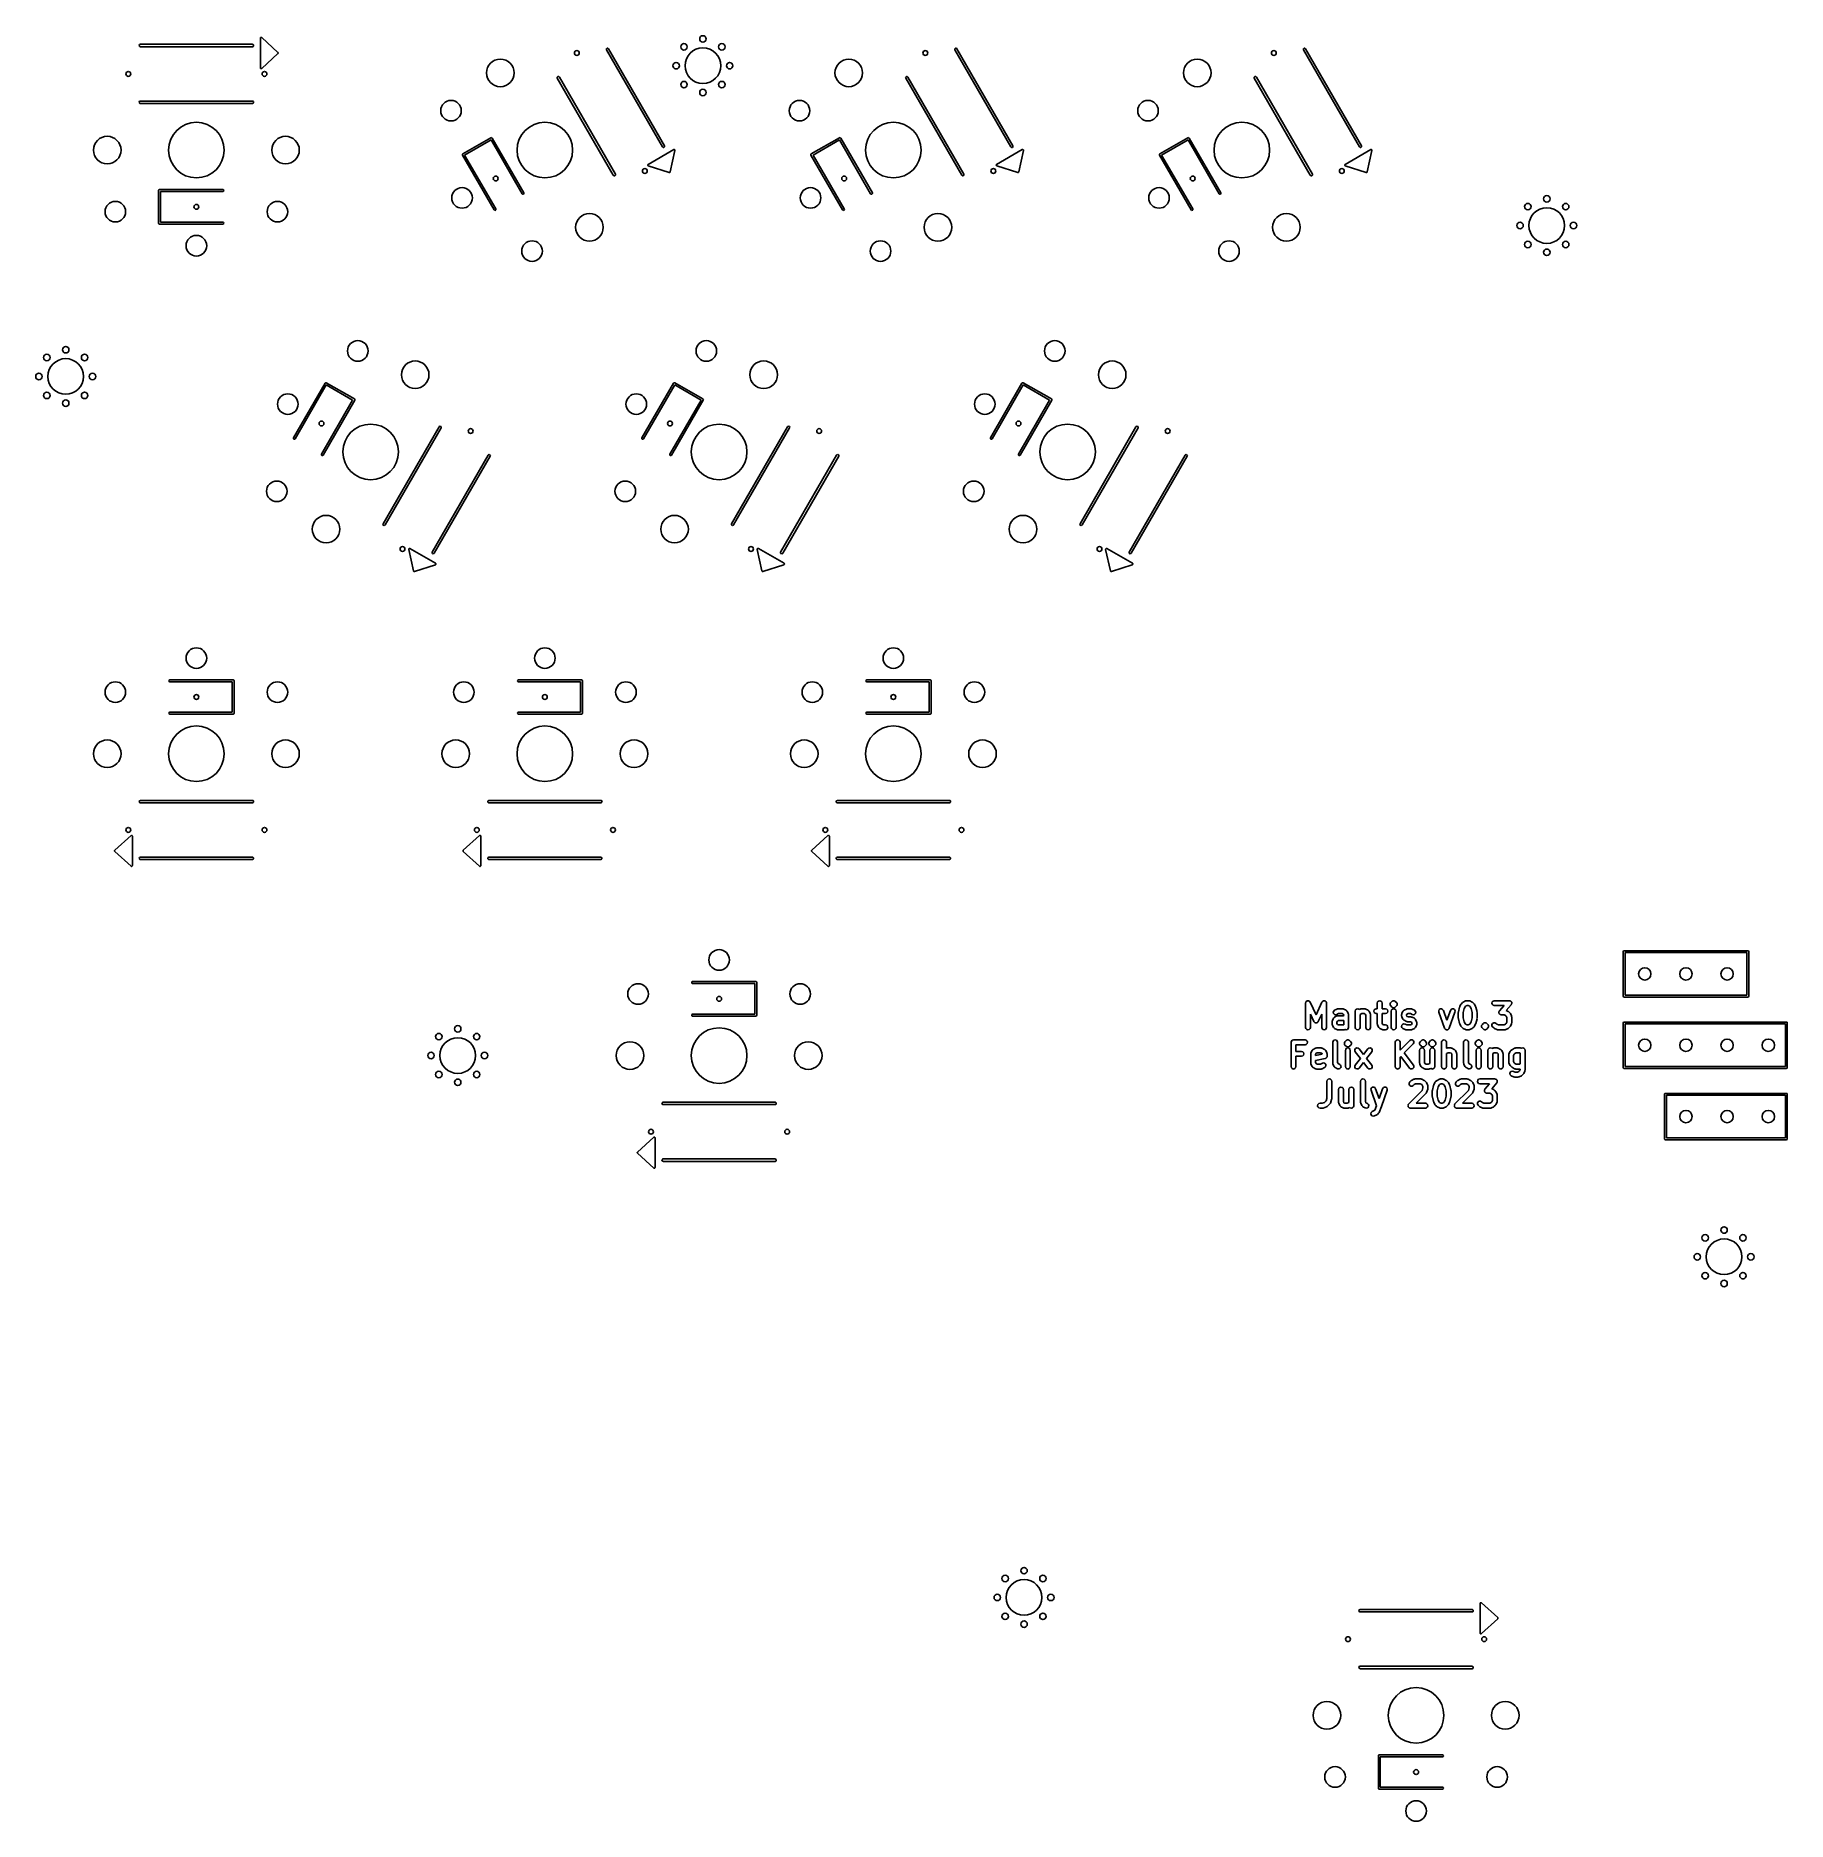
# Model space of a CAD drawing. Extents: x 146 to 254, y -174 to -64.
import ezdxf

# ---------------------------------------------------------------- set-up
doc = ezdxf.new("R2010")
doc.units = 0
doc.layers.add('BLACK', color=7, linetype='CONTINUOUS')

msp = doc.modelspace()

# ---------------------------------------------------------------- linework, layer by layer
at = {"layer": 'BLACK', "linetype": 'CONTINUOUS'}
for p, q in [((152.222, -64.6744), (152.247, -64.6299)), ((152.231, -64.7249), (152.222, -64.6744)), ((152.27, -64.7579), (152.231, -64.7249)), ((152.247, -64.6299), (152.296, -64.6124)), ((152.296, -64.7624), (152.27, -64.7579)), ((152.296, -64.6124), (159.204, -64.6124)), ((159.204, -64.7624), (152.296, -64.7624)), ((159.204, -64.6124), (159.23, -64.6169)), ((159.253, -64.7448), (159.204, -64.7624)), ((159.23, -64.6169), (159.269, -64.6499)), ((159.278, -64.7004), (159.253, -64.7448)), ((159.269, -64.6499), (159.278, -64.7004)), ((159.7, -64.2374), (159.707, -64.2207)), ((159.7, -66.0624), (159.7, -64.2374)), ((159.707, -64.2207), (159.713, -64.2037)), ((159.713, -64.2037), (159.714, -64.2032)), ((159.714, -64.2032), (159.715, -64.202)), ((159.715, -64.202), (159.732, -64.1951)), ((159.732, -64.1951), (159.748, -64.1874)), ((159.748, -64.1874), (159.749, -64.1879)), ((159.749, -64.1879), (159.75, -64.1874)), ((159.75, -64.1874), (159.767, -64.1943)), ((159.767, -64.1943), (159.784, -64.2005)), ((159.784, -64.2005), (160.784, -65.113)), ((181.037, -64.9351), (181.046, -64.8846)), ((181.046, -64.9596), (181.037, -64.9351)), ((181.046, -64.8846), (181.085, -64.8516)), ((184.5, -70.9428), (181.046, -64.9596)), ((181.085, -64.8516), (181.137, -64.8516)), ((181.137, -64.8516), (181.176, -64.8846)), ((181.176, -64.8846), (184.63, -70.8678)), ((202.537, -64.9351), (202.546, -64.8846)), ((202.546, -64.9596), (202.537, -64.9351)), ((202.546, -64.8846), (202.585, -64.8516)), ((206, -70.9428), (202.546, -64.9596)), ((202.585, -64.8516), (202.637, -64.8516)), ((202.637, -64.8516), (202.676, -64.8846)), ((202.676, -64.8846), (206.13, -70.8678)), ((224.037, -64.9351), (224.046, -64.8846)), ((224.046, -64.9596), (224.037, -64.9351)), ((224.046, -64.8846), (224.085, -64.8516)), ((227.5, -70.9428), (224.046, -64.9596)), ((224.085, -64.8516), (224.137, -64.8516)), ((224.137, -64.8516), (224.176, -64.8846)), ((224.176, -64.8846), (227.63, -70.8678)), ((159.707, -66.0791), (159.7, -66.0624)), ((159.713, -66.0961), (159.707, -66.0791)), ((160.784, -65.1868), (159.784, -66.0993)), ((160.784, -65.113), (160.785, -65.1152)), ((160.785, -65.1846), (160.784, -65.1868)), ((160.785, -65.1152), (160.787, -65.1162)), ((160.787, -65.1836), (160.785, -65.1846)), ((160.787, -65.1162), (160.793, -65.1322)), ((160.793, -65.1676), (160.787, -65.1836)), ((160.793, -65.1322), (160.8, -65.1476)), ((160.8, -65.1522), (160.793, -65.1676)), ((160.8, -65.1476), (160.799, -65.1499)), ((160.799, -65.1499), (160.8, -65.1522)), ((159.714, -66.0966), (159.713, -66.0961)), ((159.715, -66.0977), (159.714, -66.0966)), ((159.732, -66.1047), (159.715, -66.0977)), ((159.748, -66.1123), (159.732, -66.1047)), ((159.749, -66.1119), (159.748, -66.1123)), ((159.75, -66.1124), (159.749, -66.1119)), ((159.767, -66.1055), (159.75, -66.1124)), ((159.784, -66.0993), (159.767, -66.1055)), ((178.006, -66.6851), (178.015, -66.6346)), ((178.015, -66.7096), (178.006, -66.6851)), ((178.015, -66.6346), (178.054, -66.6016)), ((181.469, -72.6928), (178.015, -66.7096)), ((178.054, -66.6016), (178.105, -66.6016)), ((178.105, -66.6016), (178.145, -66.6346)), ((178.145, -66.6346), (181.599, -72.6178)), ((199.506, -66.6851), (199.515, -66.6346)), ((199.515, -66.7096), (199.506, -66.6851)), ((199.515, -66.6346), (199.554, -66.6016)), ((202.969, -72.6928), (199.515, -66.7096)), ((199.554, -66.6016), (199.605, -66.6016)), ((199.605, -66.6016), (199.645, -66.6346)), ((199.645, -66.6346), (203.099, -72.6178)), ((221.006, -66.6851), (221.015, -66.6346)), ((221.015, -66.7096), (221.006, -66.6851)), ((221.015, -66.6346), (221.054, -66.6016)), ((224.469, -72.6928), (221.015, -66.7096)), ((221.054, -66.6016), (221.105, -66.6016)), ((221.105, -66.6016), (221.145, -66.6346)), ((221.145, -66.6346), (224.599, -72.6178)), ((152.222, -68.1744), (152.247, -68.1299)), ((152.231, -68.2249), (152.222, -68.1744)), ((152.27, -68.2579), (152.231, -68.2249)), ((152.247, -68.1299), (152.296, -68.1124)), ((152.296, -68.2624), (152.27, -68.2579)), ((152.296, -68.1124), (159.204, -68.1124)), ((159.204, -68.2624), (152.296, -68.2624)), ((159.204, -68.1124), (159.23, -68.1169)), ((159.253, -68.2448), (159.204, -68.2624)), ((159.23, -68.1169), (159.269, -68.1499)), ((159.278, -68.2004), (159.253, -68.2448)), ((159.269, -68.1499), (159.278, -68.2004)), ((172.189, -71.3741), (173.921, -70.3741)), ((173.921, -70.3741), (173.966, -70.3681)), ((173.921, -70.3741), (173.921, -70.3741)), ((173.966, -70.3681), (174.003, -70.396)), ((174.003, -70.396), (175.953, -73.7735)), ((193.689, -71.3741), (195.421, -70.3741)), ((195.421, -70.3741), (195.466, -70.3681)), ((195.421, -70.3741), (195.421, -70.3741)), ((195.466, -70.3681), (195.503, -70.396)), ((195.503, -70.396), (197.453, -73.7735)), ((215.189, -71.3741), (216.921, -70.3741)), ((216.921, -70.3741), (216.966, -70.3681)), ((216.921, -70.3741), (216.921, -70.3741)), ((216.966, -70.3681), (217.003, -70.396)), ((217.003, -70.396), (218.953, -73.7735)), ((172.161, -71.4105), (172.189, -71.3741)), ((172.167, -71.456), (172.161, -71.4105)), ((174.117, -74.8335), (172.167, -71.456)), ((173.929, -70.508), (172.301, -71.448)), ((172.301, -71.448), (174.221, -74.7735)), ((175.849, -73.8335), (173.929, -70.508)), ((183.622, -72.0221), (185.203, -71.1096)), ((184.54, -70.9758), (184.5, -70.9428)), ((184.591, -70.9758), (184.54, -70.9758)), ((184.63, -70.9428), (184.591, -70.9758)), ((184.63, -70.8678), (184.639, -70.8923)), ((184.639, -70.8923), (184.63, -70.9428)), ((185.277, -71.1637), (184.987, -72.4859)), ((185.203, -71.1096), (185.221, -71.1073)), ((185.221, -71.1073), (185.239, -71.1041)), ((185.239, -71.1041), (185.24, -71.1048)), ((185.24, -71.1048), (185.241, -71.1046)), ((185.241, -71.1046), (185.255, -71.1157)), ((185.255, -71.1157), (185.27, -71.126)), ((185.27, -71.126), (185.27, -71.1272)), ((185.27, -71.1272), (185.271, -71.1279)), ((185.271, -71.1279), (185.274, -71.1459)), ((185.274, -71.1459), (185.277, -71.1637)), ((193.661, -71.4105), (193.689, -71.3741)), ((193.667, -71.456), (193.661, -71.4105)), ((195.617, -74.8335), (193.667, -71.456)), ((195.429, -70.508), (193.801, -71.448)), ((193.801, -71.448), (195.721, -74.7735)), ((197.349, -73.8335), (195.429, -70.508)), ((205.122, -72.0221), (206.703, -71.1096)), ((206.04, -70.9758), (206, -70.9428)), ((206.091, -70.9758), (206.04, -70.9758)), ((206.13, -70.9428), (206.091, -70.9758)), ((206.13, -70.8678), (206.139, -70.8923)), ((206.139, -70.8923), (206.13, -70.9428)), ((206.777, -71.1637), (206.487, -72.4859)), ((206.703, -71.1096), (206.721, -71.1073)), ((206.721, -71.1073), (206.739, -71.1041)), ((206.739, -71.1041), (206.74, -71.1048)), ((206.74, -71.1048), (206.741, -71.1046)), ((206.741, -71.1046), (206.755, -71.1157)), ((206.755, -71.1157), (206.77, -71.126)), ((206.77, -71.126), (206.77, -71.1272)), ((206.77, -71.1272), (206.771, -71.1279)), ((206.771, -71.1279), (206.774, -71.1459)), ((206.774, -71.1459), (206.777, -71.1637)), ((215.161, -71.4105), (215.189, -71.3741)), ((215.167, -71.456), (215.161, -71.4105)), ((217.117, -74.8335), (215.167, -71.456)), ((216.929, -70.508), (215.301, -71.448)), ((215.301, -71.448), (217.221, -74.7735)), ((218.849, -73.8335), (216.929, -70.508)), ((226.622, -72.0221), (228.203, -71.1096)), ((227.54, -70.9758), (227.5, -70.9428)), ((227.591, -70.9758), (227.54, -70.9758)), ((227.63, -70.9428), (227.591, -70.9758)), ((227.63, -70.8678), (227.639, -70.8923)), ((227.639, -70.8923), (227.63, -70.9428)), ((228.277, -71.1637), (227.987, -72.4859)), ((228.203, -71.1096), (228.221, -71.1073)), ((228.221, -71.1073), (228.239, -71.1041)), ((228.239, -71.1041), (228.24, -71.1048)), ((228.24, -71.1048), (228.241, -71.1046)), ((228.241, -71.1046), (228.255, -71.1157)), ((228.255, -71.1157), (228.27, -71.126)), ((228.27, -71.126), (228.27, -71.1272)), ((228.27, -71.1272), (228.271, -71.1279)), ((228.271, -71.1279), (228.274, -71.1459)), ((228.274, -71.1459), (228.277, -71.1637)), ((181.509, -72.7258), (181.469, -72.6928)), ((181.599, -72.6928), (181.56, -72.7258)), ((181.599, -72.6178), (181.608, -72.6423)), ((181.608, -72.6423), (181.599, -72.6928)), ((183.599, -72.0525), (183.6, -72.0515)), ((183.601, -72.0704), (183.599, -72.0525)), ((183.6, -72.0503), (183.611, -72.0365)), ((183.6, -72.0515), (183.6, -72.0503)), ((183.603, -72.0884), (183.601, -72.0704)), ((183.604, -72.0892), (183.603, -72.0884)), ((183.604, -72.0904), (183.604, -72.0892)), ((183.618, -72.1014), (183.604, -72.0904)), ((183.611, -72.0365), (183.622, -72.0221)), ((183.632, -72.1131), (183.618, -72.1014)), ((184.923, -72.5229), (183.632, -72.1131)), ((184.925, -72.5227), (184.923, -72.5229)), ((184.927, -72.5241), (184.925, -72.5227)), ((184.944, -72.5211), (184.927, -72.5241)), ((184.961, -72.5196), (184.944, -72.5211)), ((184.962, -72.5178), (184.961, -72.5196)), ((184.965, -72.5173), (184.962, -72.5178)), ((184.974, -72.5034), (184.965, -72.5173)), ((184.985, -72.4903), (184.974, -72.5034)), ((184.987, -72.4859), (184.985, -72.4879)), ((184.985, -72.4879), (184.985, -72.4903)), ((203.009, -72.7258), (202.969, -72.6928)), ((203.099, -72.6928), (203.06, -72.7258)), ((203.099, -72.6178), (203.108, -72.6423)), ((203.108, -72.6423), (203.099, -72.6928)), ((205.099, -72.0525), (205.1, -72.0515)), ((205.101, -72.0704), (205.099, -72.0525)), ((205.1, -72.0503), (205.111, -72.0365)), ((205.1, -72.0515), (205.1, -72.0503)), ((205.103, -72.0884), (205.101, -72.0704)), ((205.104, -72.0892), (205.103, -72.0884)), ((205.104, -72.0904), (205.104, -72.0892)), ((205.118, -72.1014), (205.104, -72.0904)), ((205.111, -72.0365), (205.122, -72.0221)), ((205.132, -72.1131), (205.118, -72.1014)), ((206.423, -72.5229), (205.132, -72.1131)), ((206.425, -72.5227), (206.423, -72.5229)), ((206.427, -72.5241), (206.425, -72.5227)), ((206.444, -72.5211), (206.427, -72.5241)), ((206.461, -72.5196), (206.444, -72.5211)), ((206.462, -72.5178), (206.461, -72.5196)), ((206.465, -72.5173), (206.462, -72.5178)), ((206.474, -72.5034), (206.465, -72.5173)), ((206.485, -72.4903), (206.474, -72.5034)), ((206.487, -72.4859), (206.485, -72.4879)), ((206.485, -72.4879), (206.485, -72.4903)), ((224.509, -72.7258), (224.469, -72.6928)), ((224.599, -72.6928), (224.56, -72.7258)), ((224.599, -72.6178), (224.608, -72.6423)), ((224.608, -72.6423), (224.599, -72.6928)), ((226.599, -72.0525), (226.6, -72.0515)), ((226.601, -72.0704), (226.599, -72.0525)), ((226.6, -72.0503), (226.611, -72.0365)), ((226.6, -72.0515), (226.6, -72.0503)), ((226.603, -72.0884), (226.601, -72.0704)), ((226.604, -72.0892), (226.603, -72.0884)), ((226.604, -72.0904), (226.604, -72.0892)), ((226.618, -72.1014), (226.604, -72.0904)), ((226.611, -72.0365), (226.622, -72.0221)), ((226.632, -72.1131), (226.618, -72.1014)), ((227.923, -72.5229), (226.632, -72.1131)), ((227.925, -72.5227), (227.923, -72.5229)), ((227.927, -72.5241), (227.925, -72.5227)), ((227.944, -72.5211), (227.927, -72.5241)), ((227.961, -72.5196), (227.944, -72.5211)), ((227.962, -72.5178), (227.961, -72.5196)), ((227.965, -72.5173), (227.962, -72.5178)), ((227.974, -72.5034), (227.965, -72.5173)), ((227.985, -72.4903), (227.974, -72.5034)), ((227.987, -72.4859), (227.985, -72.4879)), ((227.985, -72.4879), (227.985, -72.4903)), ((153.422, -73.6402), (153.44, -73.5978)), ((153.422, -75.6402), (153.422, -73.6402)), ((153.44, -73.5978), (153.482, -73.5802)), ((153.482, -73.5802), (157.382, -73.5802)), ((157.382, -73.7002), (153.542, -73.7002)), ((153.542, -73.7002), (153.542, -75.5802)), ((157.382, -73.5802), (157.425, -73.5978)), ((157.425, -73.6826), (157.382, -73.7002)), ((157.425, -73.5978), (157.442, -73.6402)), ((157.442, -73.6402), (157.425, -73.6826)), ((175.953, -73.7735), (175.959, -73.8191)), ((181.56, -72.7258), (181.509, -72.7258)), ((197.453, -73.7735), (197.459, -73.8191)), ((203.06, -72.7258), (203.009, -72.7258)), ((218.953, -73.7735), (218.959, -73.8191)), ((224.56, -72.7258), (224.509, -72.7258)), ((174.153, -74.8615), (174.117, -74.8335)), ((174.199, -74.8555), (174.153, -74.8615)), ((174.227, -74.8191), (174.199, -74.8555)), ((174.221, -74.7735), (174.227, -74.8191)), ((175.885, -73.8615), (175.849, -73.8335)), ((175.931, -73.8555), (175.885, -73.8615)), ((175.959, -73.8191), (175.931, -73.8555)), ((195.653, -74.8615), (195.617, -74.8335)), ((195.699, -74.8555), (195.653, -74.8615)), ((195.727, -74.8191), (195.699, -74.8555)), ((195.721, -74.7735), (195.727, -74.8191)), ((197.385, -73.8615), (197.349, -73.8335)), ((197.431, -73.8555), (197.385, -73.8615)), ((197.459, -73.8191), (197.431, -73.8555)), ((217.153, -74.8615), (217.117, -74.8335)), ((217.199, -74.8555), (217.153, -74.8615)), ((217.227, -74.8191), (217.199, -74.8555)), ((217.221, -74.7735), (217.227, -74.8191)), ((218.885, -73.8615), (218.849, -73.8335)), ((218.931, -73.8555), (218.885, -73.8615)), ((218.959, -73.8191), (218.931, -73.8555)), ((153.44, -75.6826), (153.422, -75.6402)), ((153.482, -75.7002), (153.44, -75.6826)), ((157.382, -75.7002), (153.482, -75.7002)), ((153.542, -75.5802), (157.382, -75.5802)), ((157.382, -75.5802), (157.425, -75.5978)), ((157.425, -75.6826), (157.382, -75.7002)), ((157.425, -75.5978), (157.442, -75.6402)), ((157.442, -75.6402), (157.425, -75.6826)), ((161.735, -88.8934), (163.685, -85.5159)), ((163.759, -85.6278), (161.839, -88.9534)), ((163.685, -85.5159), (163.721, -85.4879)), ((163.685, -85.5159), (163.685, -85.5159)), ((163.721, -85.4879), (163.767, -85.4939)), ((165.387, -86.5678), (163.759, -85.6278)), ((163.767, -85.4939), (165.499, -86.4939)), ((183.235, -88.8934), (185.185, -85.5159)), ((185.259, -85.6278), (183.339, -88.9534)), ((185.185, -85.5159), (185.221, -85.4879)), ((185.185, -85.5159), (185.185, -85.5159)), ((185.221, -85.4879), (185.267, -85.4939)), ((186.887, -86.5678), (185.259, -85.6278)), ((185.267, -85.4939), (186.999, -86.4939)), ((204.735, -88.8934), (206.685, -85.5159)), ((206.759, -85.6278), (204.839, -88.9534)), ((206.685, -85.5159), (206.721, -85.4879)), ((206.685, -85.5159), (206.685, -85.5159)), ((206.721, -85.4879), (206.767, -85.4939)), ((208.387, -86.5678), (206.759, -85.6278)), ((206.767, -85.4939), (208.499, -86.4939)), ((163.467, -89.8934), (165.387, -86.5678)), ((165.521, -86.5759), (163.571, -89.9534)), ((165.499, -86.4939), (165.527, -86.5303)), ((165.527, -86.5303), (165.521, -86.5759)), ((184.967, -89.8934), (186.887, -86.5678)), ((187.021, -86.5759), (185.071, -89.9534)), ((186.999, -86.4939), (187.027, -86.5303)), ((187.027, -86.5303), (187.021, -86.5759)), ((206.467, -89.8934), (208.387, -86.5678)), ((208.521, -86.5759), (206.571, -89.9534)), ((208.499, -86.4939), (208.527, -86.5303)), ((208.527, -86.5303), (208.521, -86.5759)), ((161.729, -88.9389), (161.735, -88.8934)), ((161.757, -88.9753), (161.729, -88.9389)), ((161.802, -88.9813), (161.757, -88.9753)), ((161.839, -88.9534), (161.802, -88.9813)), ((167.265, -94.1904), (170.719, -88.2072)), ((170.849, -88.2822), (167.395, -94.2654)), ((170.719, -88.2072), (170.736, -88.1873)), ((170.736, -88.1873), (170.784, -88.1697)), ((170.784, -88.1697), (170.832, -88.1873)), ((170.832, -88.1873), (170.858, -88.2317)), ((170.858, -88.2317), (170.849, -88.2822)), ((183.229, -88.9389), (183.235, -88.8934)), ((183.257, -88.9753), (183.229, -88.9389)), ((183.302, -88.9813), (183.257, -88.9753)), ((183.339, -88.9534), (183.302, -88.9813)), ((188.765, -94.1904), (192.219, -88.2072)), ((192.349, -88.2822), (188.895, -94.2654)), ((192.219, -88.2072), (192.236, -88.1873)), ((192.236, -88.1873), (192.284, -88.1697)), ((192.284, -88.1697), (192.332, -88.1873)), ((192.332, -88.1873), (192.358, -88.2317)), ((192.358, -88.2317), (192.349, -88.2822)), ((204.729, -88.9389), (204.735, -88.8934)), ((204.757, -88.9753), (204.729, -88.9389)), ((204.802, -88.9813), (204.757, -88.9753)), ((204.839, -88.9534), (204.802, -88.9813)), ((210.265, -94.1904), (213.719, -88.2072)), ((213.849, -88.2822), (210.395, -94.2654)), ((213.719, -88.2072), (213.736, -88.1873)), ((213.736, -88.1873), (213.784, -88.1697)), ((213.784, -88.1697), (213.832, -88.1873)), ((213.832, -88.1873), (213.858, -88.2317)), ((213.858, -88.2317), (213.849, -88.2822)), ((163.461, -89.9389), (163.467, -89.8934)), ((163.489, -89.9753), (163.461, -89.9389)), ((163.534, -89.9813), (163.489, -89.9753)), ((163.571, -89.9534), (163.534, -89.9813)), ((170.296, -95.9404), (173.75, -89.9572)), ((173.88, -90.0322), (170.426, -96.0154)), ((173.75, -89.9572), (173.767, -89.9373)), ((173.767, -89.9373), (173.815, -89.9197)), ((173.815, -89.9197), (173.864, -89.9373)), ((173.864, -89.9373), (173.889, -89.9817)), ((173.889, -89.9817), (173.88, -90.0322)), ((184.961, -89.9389), (184.967, -89.8934)), ((184.989, -89.9753), (184.961, -89.9389)), ((185.034, -89.9813), (184.989, -89.9753)), ((185.071, -89.9534), (185.034, -89.9813)), ((191.796, -95.9404), (195.25, -89.9572)), ((195.38, -90.0322), (191.926, -96.0154)), ((195.25, -89.9572), (195.267, -89.9373)), ((195.267, -89.9373), (195.315, -89.9197)), ((195.315, -89.9197), (195.364, -89.9373)), ((195.364, -89.9373), (195.389, -89.9817)), ((195.389, -89.9817), (195.38, -90.0322)), ((206.461, -89.9389), (206.467, -89.8934)), ((206.489, -89.9753), (206.461, -89.9389)), ((206.534, -89.9813), (206.489, -89.9753)), ((206.571, -89.9534), (206.534, -89.9813)), ((213.296, -95.9404), (216.75, -89.9572)), ((216.88, -90.0322), (213.426, -96.0154)), ((216.75, -89.9572), (216.767, -89.9373)), ((216.767, -89.9373), (216.815, -89.9197)), ((216.815, -89.9197), (216.864, -89.9373)), ((216.864, -89.9373), (216.889, -89.9817)), ((216.889, -89.9817), (216.88, -90.0322)), ((167.256, -94.2409), (167.265, -94.1904)), ((167.282, -94.2854), (167.256, -94.2409)), ((167.33, -94.3029), (167.282, -94.2854)), ((167.378, -94.2854), (167.33, -94.3029)), ((167.395, -94.2654), (167.378, -94.2854)), ((188.756, -94.2409), (188.765, -94.1904)), ((188.782, -94.2854), (188.756, -94.2409)), ((188.83, -94.3029), (188.782, -94.2854)), ((188.878, -94.2854), (188.83, -94.3029)), ((188.895, -94.2654), (188.878, -94.2854)), ((210.256, -94.2409), (210.265, -94.1904)), ((210.282, -94.2854), (210.256, -94.2409)), ((210.33, -94.3029), (210.282, -94.2854)), ((210.378, -94.2854), (210.33, -94.3029)), ((210.395, -94.2654), (210.378, -94.2854)), ((168.848, -95.7738), (168.852, -95.756)), ((169.139, -97.096), (168.848, -95.7738)), ((168.852, -95.756), (168.854, -95.7381)), ((168.854, -95.7381), (168.855, -95.7373)), ((168.855, -95.7361), (168.87, -95.7258)), ((168.855, -95.7373), (168.855, -95.7361)), ((168.87, -95.7258), (168.884, -95.7148)), ((168.884, -95.7148), (168.886, -95.7149)), ((168.886, -95.7149), (168.887, -95.7142)), ((168.887, -95.7142), (168.904, -95.7174)), ((168.904, -95.7174), (168.922, -95.7197)), ((168.922, -95.7197), (170.503, -96.6322)), ((190.348, -95.7738), (190.352, -95.756)), ((190.639, -97.096), (190.348, -95.7738)), ((190.352, -95.756), (190.354, -95.7381)), ((190.354, -95.7381), (190.355, -95.7373)), ((190.355, -95.7361), (190.37, -95.7258)), ((190.355, -95.7373), (190.355, -95.7361)), ((190.37, -95.7258), (190.384, -95.7148)), ((190.384, -95.7148), (190.386, -95.7149)), ((190.386, -95.7149), (190.387, -95.7142)), ((190.387, -95.7142), (190.404, -95.7174)), ((190.404, -95.7174), (190.422, -95.7197)), ((190.422, -95.7197), (192.003, -96.6322)), ((211.848, -95.7738), (211.852, -95.756)), ((212.139, -97.096), (211.848, -95.7738)), ((211.852, -95.756), (211.854, -95.7381)), ((211.854, -95.7381), (211.855, -95.7373)), ((211.855, -95.7361), (211.87, -95.7258)), ((211.855, -95.7373), (211.855, -95.7361)), ((211.87, -95.7258), (211.884, -95.7148)), ((211.884, -95.7148), (211.886, -95.7149)), ((211.886, -95.7149), (211.887, -95.7142)), ((211.887, -95.7142), (211.904, -95.7174)), ((211.904, -95.7174), (211.922, -95.7197)), ((211.922, -95.7197), (213.503, -96.6322)), ((170.493, -96.7232), (169.203, -97.133)), ((170.287, -95.9909), (170.296, -95.9404)), ((170.313, -96.0354), (170.287, -95.9909)), ((170.361, -96.0529), (170.313, -96.0354)), ((170.409, -96.0354), (170.361, -96.0529)), ((170.426, -96.0154), (170.409, -96.0354)), ((170.507, -96.7116), (170.493, -96.7232)), ((170.503, -96.6322), (170.514, -96.6466)), ((170.521, -96.7006), (170.507, -96.7116)), ((170.514, -96.6466), (170.525, -96.6604)), ((170.522, -96.6985), (170.521, -96.6993)), ((170.521, -96.6993), (170.521, -96.7006)), ((170.524, -96.6805), (170.522, -96.6985)), ((170.526, -96.6626), (170.524, -96.6805)), ((170.525, -96.6604), (170.525, -96.6616)), ((170.525, -96.6616), (170.526, -96.6626)), ((191.993, -96.7232), (190.703, -97.133)), ((191.787, -95.9909), (191.796, -95.9404)), ((191.813, -96.0354), (191.787, -95.9909)), ((191.861, -96.0529), (191.813, -96.0354)), ((191.909, -96.0354), (191.861, -96.0529)), ((191.926, -96.0154), (191.909, -96.0354)), ((192.007, -96.7116), (191.993, -96.7232)), ((192.003, -96.6322), (192.014, -96.6466)), ((192.021, -96.7006), (192.007, -96.7116)), ((192.014, -96.6466), (192.025, -96.6604)), ((192.022, -96.6985), (192.021, -96.6993)), ((192.021, -96.6993), (192.021, -96.7006)), ((192.024, -96.6805), (192.022, -96.6985)), ((192.026, -96.6626), (192.024, -96.6805)), ((192.025, -96.6604), (192.025, -96.6616)), ((192.025, -96.6616), (192.026, -96.6626)), ((213.493, -96.7232), (212.203, -97.133)), ((213.287, -95.9909), (213.296, -95.9404)), ((213.313, -96.0354), (213.287, -95.9909)), ((213.361, -96.0529), (213.313, -96.0354)), ((213.409, -96.0354), (213.361, -96.0529)), ((213.426, -96.0154), (213.409, -96.0354)), ((213.507, -96.7116), (213.493, -96.7232)), ((213.503, -96.6322), (213.514, -96.6466)), ((213.521, -96.7006), (213.507, -96.7116)), ((213.514, -96.6466), (213.525, -96.6604)), ((213.522, -96.6985), (213.521, -96.6993)), ((213.521, -96.6993), (213.521, -96.7006)), ((213.524, -96.6805), (213.522, -96.6985)), ((213.526, -96.6626), (213.524, -96.6805)), ((213.525, -96.6604), (213.525, -96.6616)), ((213.525, -96.6616), (213.526, -96.6626)), ((169.14, -97.098), (169.139, -97.096)), ((169.14, -97.1005), (169.14, -97.098)), ((169.151, -97.1135), (169.14, -97.1005)), ((169.161, -97.1274), (169.151, -97.1135)), ((169.163, -97.1279), (169.161, -97.1274)), ((169.165, -97.1297), (169.163, -97.1279)), ((169.181, -97.1312), (169.165, -97.1297)), ((169.198, -97.1342), (169.181, -97.1312)), ((169.2, -97.1328), (169.198, -97.1342)), ((169.203, -97.133), (169.2, -97.1328)), ((190.64, -97.098), (190.639, -97.096)), ((190.64, -97.1005), (190.64, -97.098)), ((190.651, -97.1135), (190.64, -97.1005)), ((190.661, -97.1274), (190.651, -97.1135)), ((190.663, -97.1279), (190.661, -97.1274)), ((190.665, -97.1297), (190.663, -97.1279)), ((190.681, -97.1312), (190.665, -97.1297)), ((190.698, -97.1342), (190.681, -97.1312)), ((190.7, -97.1328), (190.698, -97.1342)), ((190.703, -97.133), (190.7, -97.1328)), ((212.14, -97.098), (212.139, -97.096)), ((212.14, -97.1005), (212.14, -97.098)), ((212.151, -97.1135), (212.14, -97.1005)), ((212.161, -97.1274), (212.151, -97.1135)), ((212.163, -97.1279), (212.161, -97.1274)), ((212.165, -97.1297), (212.163, -97.1279)), ((212.181, -97.1312), (212.165, -97.1297)), ((212.198, -97.1342), (212.181, -97.1312)), ((212.2, -97.1328), (212.198, -97.1342)), ((212.203, -97.133), (212.2, -97.1328)), ((154.058, -103.88), (154.075, -103.837)), ((154.075, -103.922), (154.058, -103.88)), ((154.075, -103.837), (154.118, -103.82)), ((154.118, -103.94), (154.075, -103.922)), ((154.118, -103.82), (158.018, -103.82)), ((157.958, -103.94), (154.118, -103.94)), ((157.958, -105.82), (157.958, -103.94)), ((158.018, -103.82), (158.06, -103.837)), ((158.06, -103.837), (158.078, -103.88)), ((158.078, -103.88), (158.078, -105.88)), ((175.558, -103.88), (175.575, -103.837)), ((175.575, -103.922), (175.558, -103.88)), ((175.575, -103.837), (175.618, -103.82)), ((175.618, -103.94), (175.575, -103.922)), ((175.618, -103.82), (179.518, -103.82)), ((179.458, -103.94), (175.618, -103.94)), ((179.458, -105.82), (179.458, -103.94)), ((179.518, -103.82), (179.56, -103.837)), ((179.56, -103.837), (179.578, -103.88)), ((179.578, -103.88), (179.578, -105.88)), ((197.058, -103.88), (197.075, -103.837)), ((197.075, -103.922), (197.058, -103.88)), ((197.075, -103.837), (197.118, -103.82)), ((197.118, -103.94), (197.075, -103.922)), ((197.118, -103.82), (201.018, -103.82)), ((200.958, -103.94), (197.118, -103.94)), ((200.958, -105.82), (200.958, -103.94)), ((201.018, -103.82), (201.06, -103.837)), ((201.06, -103.837), (201.078, -103.88)), ((201.078, -103.88), (201.078, -105.88)), ((154.058, -105.88), (154.075, -105.837)), ((154.075, -105.922), (154.058, -105.88)), ((154.075, -105.837), (154.118, -105.82)), ((154.118, -105.94), (154.075, -105.922)), ((154.118, -105.82), (157.958, -105.82)), ((158.018, -105.94), (154.118, -105.94)), ((158.06, -105.922), (158.018, -105.94)), ((158.078, -105.88), (158.06, -105.922)), ((175.558, -105.88), (175.575, -105.837)), ((175.575, -105.922), (175.558, -105.88)), ((175.575, -105.837), (175.618, -105.82)), ((175.618, -105.94), (175.575, -105.922)), ((175.618, -105.82), (179.458, -105.82)), ((179.518, -105.94), (175.618, -105.94)), ((179.56, -105.922), (179.518, -105.94)), ((179.578, -105.88), (179.56, -105.922)), ((197.058, -105.88), (197.075, -105.837)), ((197.075, -105.922), (197.058, -105.88)), ((197.075, -105.837), (197.118, -105.82)), ((197.118, -105.94), (197.075, -105.922)), ((197.118, -105.82), (200.958, -105.82)), ((201.018, -105.94), (197.118, -105.94)), ((201.06, -105.922), (201.018, -105.94)), ((201.078, -105.88), (201.06, -105.922)), ((152.222, -111.32), (152.247, -111.275)), ((152.231, -111.37), (152.222, -111.32)), ((152.27, -111.403), (152.231, -111.37)), ((152.247, -111.275), (152.296, -111.258)), ((152.296, -111.408), (152.27, -111.403)), ((152.296, -111.258), (159.204, -111.258)), ((159.204, -111.408), (152.296, -111.408)), ((159.204, -111.258), (159.23, -111.262)), ((159.253, -111.39), (159.204, -111.408)), ((159.23, -111.262), (159.269, -111.295)), ((159.278, -111.346), (159.253, -111.39)), ((159.269, -111.295), (159.278, -111.346)), ((173.722, -111.32), (173.747, -111.275)), ((173.731, -111.37), (173.722, -111.32)), ((173.77, -111.403), (173.731, -111.37)), ((173.747, -111.275), (173.796, -111.258)), ((173.796, -111.408), (173.77, -111.403)), ((173.796, -111.258), (180.704, -111.258)), ((180.704, -111.408), (173.796, -111.408)), ((180.704, -111.258), (180.73, -111.262)), ((180.753, -111.39), (180.704, -111.408)), ((180.73, -111.262), (180.769, -111.295)), ((180.778, -111.346), (180.753, -111.39)), ((180.769, -111.295), (180.778, -111.346)), ((195.222, -111.32), (195.247, -111.275)), ((195.231, -111.37), (195.222, -111.32)), ((195.27, -111.403), (195.231, -111.37)), ((195.247, -111.275), (195.296, -111.258)), ((195.296, -111.408), (195.27, -111.403)), ((195.296, -111.258), (202.204, -111.258)), ((202.204, -111.408), (195.296, -111.408)), ((202.204, -111.258), (202.23, -111.262)), ((202.253, -111.39), (202.204, -111.408)), ((202.23, -111.262), (202.269, -111.295)), ((202.278, -111.346), (202.253, -111.39)), ((202.269, -111.295), (202.278, -111.346)), ((150.716, -114.333), (151.716, -113.421)), ((151.716, -113.421), (151.733, -113.415)), ((151.733, -113.415), (151.75, -113.408)), ((151.75, -113.408), (151.751, -113.408)), ((151.751, -113.408), (151.752, -113.408)), ((151.752, -113.408), (151.768, -113.415)), ((151.768, -113.415), (151.785, -113.422)), ((151.785, -113.422), (151.786, -113.423)), ((151.786, -113.423), (151.787, -113.424)), ((151.787, -113.424), (151.793, -113.441)), ((151.793, -113.441), (151.8, -113.458)), ((151.8, -113.458), (151.8, -115.283)), ((172.216, -114.333), (173.216, -113.421)), ((173.216, -113.421), (173.233, -113.415)), ((173.233, -113.415), (173.25, -113.408)), ((173.25, -113.408), (173.251, -113.408)), ((173.251, -113.408), (173.252, -113.408)), ((173.252, -113.408), (173.268, -113.415)), ((173.268, -113.415), (173.285, -113.422)), ((173.285, -113.422), (173.286, -113.423)), ((173.286, -113.423), (173.287, -113.424)), ((173.287, -113.424), (173.293, -113.441)), ((173.293, -113.441), (173.3, -113.458)), ((173.3, -113.458), (173.3, -115.283)), ((193.716, -114.333), (194.716, -113.421)), ((194.716, -113.421), (194.733, -113.415)), ((194.733, -113.415), (194.75, -113.408)), ((194.75, -113.408), (194.751, -113.408)), ((194.751, -113.408), (194.752, -113.408)), ((194.752, -113.408), (194.768, -113.415)), ((194.768, -113.415), (194.785, -113.422)), ((194.785, -113.422), (194.786, -113.423)), ((194.786, -113.423), (194.787, -113.424)), ((194.787, -113.424), (194.793, -113.441)), ((194.793, -113.441), (194.8, -113.458)), ((194.8, -113.458), (194.8, -115.283)), ((150.7, -114.368), (150.707, -114.352)), ((150.701, -114.37), (150.7, -114.368)), ((150.7, -114.372), (150.701, -114.37)), ((150.707, -114.388), (150.7, -114.372)), ((150.707, -114.352), (150.713, -114.336)), ((150.713, -114.404), (150.707, -114.388)), ((150.713, -114.336), (150.715, -114.335)), ((150.715, -114.405), (150.713, -114.404)), ((150.715, -114.335), (150.716, -114.333)), ((150.716, -114.407), (150.715, -114.405)), ((151.716, -115.32), (150.716, -114.407)), ((172.2, -114.368), (172.207, -114.352)), ((172.201, -114.37), (172.2, -114.368)), ((172.2, -114.372), (172.201, -114.37)), ((172.207, -114.388), (172.2, -114.372)), ((172.207, -114.352), (172.213, -114.336)), ((172.213, -114.404), (172.207, -114.388)), ((172.213, -114.336), (172.215, -114.335)), ((172.215, -114.405), (172.213, -114.404)), ((172.215, -114.335), (172.216, -114.333)), ((172.216, -114.407), (172.215, -114.405)), ((173.216, -115.32), (172.216, -114.407)), ((193.7, -114.368), (193.707, -114.352)), ((193.701, -114.37), (193.7, -114.368)), ((193.7, -114.372), (193.701, -114.37)), ((193.707, -114.388), (193.7, -114.372)), ((193.707, -114.352), (193.713, -114.336)), ((193.713, -114.404), (193.707, -114.388)), ((193.713, -114.336), (193.715, -114.335)), ((193.715, -114.405), (193.713, -114.404)), ((193.715, -114.335), (193.716, -114.333)), ((193.716, -114.407), (193.715, -114.405)), ((194.716, -115.32), (193.716, -114.407)), ((151.733, -115.326), (151.716, -115.32)), ((151.75, -115.333), (151.733, -115.326)), ((151.751, -115.332), (151.75, -115.333)), ((151.752, -115.333), (151.751, -115.332)), ((151.768, -115.325), (151.752, -115.333)), ((151.785, -115.318), (151.768, -115.325)), ((151.786, -115.317), (151.785, -115.318)), ((151.787, -115.316), (151.786, -115.317)), ((151.793, -115.299), (151.787, -115.316)), ((151.8, -115.283), (151.793, -115.299)), ((152.222, -114.82), (152.247, -114.775)), ((152.231, -114.87), (152.222, -114.82)), ((152.27, -114.903), (152.231, -114.87)), ((152.247, -114.775), (152.296, -114.758)), ((152.296, -114.908), (152.27, -114.903)), ((152.296, -114.758), (159.204, -114.758)), ((159.204, -114.908), (152.296, -114.908)), ((159.204, -114.758), (159.23, -114.762)), ((159.253, -114.89), (159.204, -114.908)), ((159.23, -114.762), (159.269, -114.795)), ((159.278, -114.846), (159.253, -114.89)), ((159.269, -114.795), (159.278, -114.846)), ((173.233, -115.326), (173.216, -115.32)), ((173.25, -115.333), (173.233, -115.326)), ((173.251, -115.332), (173.25, -115.333)), ((173.252, -115.333), (173.251, -115.332)), ((173.268, -115.325), (173.252, -115.333)), ((173.285, -115.318), (173.268, -115.325)), ((173.286, -115.317), (173.285, -115.318)), ((173.287, -115.316), (173.286, -115.317)), ((173.293, -115.299), (173.287, -115.316)), ((173.3, -115.283), (173.293, -115.299)), ((173.722, -114.82), (173.747, -114.775)), ((173.731, -114.87), (173.722, -114.82)), ((173.77, -114.903), (173.731, -114.87)), ((173.747, -114.775), (173.796, -114.758)), ((173.796, -114.908), (173.77, -114.903)), ((173.796, -114.758), (180.704, -114.758)), ((180.704, -114.908), (173.796, -114.908)), ((180.704, -114.758), (180.73, -114.762)), ((180.753, -114.89), (180.704, -114.908)), ((180.73, -114.762), (180.769, -114.795)), ((180.778, -114.846), (180.753, -114.89)), ((180.769, -114.795), (180.778, -114.846)), ((194.733, -115.326), (194.716, -115.32)), ((194.75, -115.333), (194.733, -115.326)), ((194.751, -115.332), (194.75, -115.333)), ((194.752, -115.333), (194.751, -115.332)), ((194.768, -115.325), (194.752, -115.333)), ((194.785, -115.318), (194.768, -115.325)), ((194.786, -115.317), (194.785, -115.318)), ((194.787, -115.316), (194.786, -115.317)), ((194.793, -115.299), (194.787, -115.316)), ((194.8, -115.283), (194.793, -115.299)), ((195.222, -114.82), (195.247, -114.775)), ((195.231, -114.87), (195.222, -114.82)), ((195.27, -114.903), (195.231, -114.87)), ((195.247, -114.775), (195.296, -114.758)), ((195.296, -114.908), (195.27, -114.903)), ((195.296, -114.758), (202.204, -114.758)), ((202.204, -114.908), (195.296, -114.908)), ((202.204, -114.758), (202.23, -114.762)), ((202.253, -114.89), (202.204, -114.908)), ((202.23, -114.762), (202.269, -114.795)), ((202.278, -114.846), (202.253, -114.89)), ((202.269, -114.795), (202.278, -114.846)), ((243.78, -120.591), (243.798, -120.549)), ((243.78, -123.341), (243.78, -120.591)), ((243.798, -120.549), (243.84, -120.531)), ((243.84, -120.531), (251.46, -120.531)), ((243.9, -120.651), (243.9, -123.281)), ((251.4, -120.651), (243.9, -120.651)), ((251.4, -123.281), (251.4, -120.651)), ((251.46, -120.531), (251.502, -120.549)), ((251.502, -120.549), (251.52, -120.591)), ((251.52, -120.591), (251.52, -123.341)), ((186.308, -122.5), (186.325, -122.457)), ((186.325, -122.542), (186.308, -122.5)), ((186.325, -122.457), (186.368, -122.44)), ((186.368, -122.56), (186.325, -122.542)), ((186.368, -122.44), (190.268, -122.44)), ((190.208, -122.56), (186.368, -122.56)), ((190.208, -124.44), (190.208, -122.56)), ((190.268, -122.44), (190.31, -122.457)), ((190.31, -122.457), (190.328, -122.5)), ((190.328, -122.5), (190.328, -124.5)), ((243.798, -123.383), (243.78, -123.341)), ((243.9, -123.281), (251.4, -123.281)), ((251.52, -123.341), (251.502, -123.383)), ((186.308, -124.5), (186.325, -124.457)), ((186.325, -124.457), (186.368, -124.44)), ((186.368, -124.44), (190.208, -124.44)), ((224.176, -123.764), (224.178, -123.757)), ((224.176, -125.264), (224.176, -123.764)), ((224.177, -123.751), (224.188, -123.72)), ((224.178, -123.757), (224.177, -123.751)), ((224.188, -123.72), (224.197, -123.689)), ((224.197, -123.689), (224.201, -123.684)), ((224.201, -123.684), (224.204, -123.678)), ((224.204, -123.678), (224.228, -123.657)), ((224.228, -123.657), (224.251, -123.634)), ((224.251, -123.634), (224.258, -123.632)), ((224.258, -123.632), (224.263, -123.628)), ((224.263, -123.628), (224.295, -123.622)), ((224.295, -123.622), (224.326, -123.614)), ((224.326, -123.614), (224.333, -123.615)), ((224.333, -123.615), (224.339, -123.614)), ((224.339, -123.614), (224.37, -123.625)), ((224.37, -123.625), (224.401, -123.634)), ((224.401, -123.634), (224.406, -123.638)), ((224.406, -123.638), (224.412, -123.641)), ((224.412, -123.641), (224.433, -123.666)), ((224.433, -123.666), (224.456, -123.689)), ((224.456, -123.689), (224.458, -123.695)), ((224.458, -123.695), (224.462, -123.7)), ((224.462, -123.7), (224.826, -124.48)), ((224.691, -124.898), (224.476, -124.44)), ((224.476, -124.44), (224.476, -125.264)), ((224.826, -124.48), (225.191, -123.7)), ((225.176, -124.44), (224.962, -124.898)), ((225.176, -125.264), (225.176, -124.44)), ((225.191, -123.7), (225.195, -123.695)), ((225.195, -123.695), (225.197, -123.689)), ((225.197, -123.689), (225.22, -123.666)), ((225.22, -123.666), (225.24, -123.641)), ((225.24, -123.641), (225.247, -123.638)), ((225.247, -123.638), (225.251, -123.634)), ((225.251, -123.634), (225.283, -123.625)), ((225.283, -123.625), (225.313, -123.614)), ((225.313, -123.614), (225.32, -123.615)), ((225.32, -123.615), (225.326, -123.614)), ((225.326, -123.614), (225.358, -123.622)), ((225.358, -123.622), (225.39, -123.628)), ((225.39, -123.628), (225.395, -123.632)), ((225.395, -123.632), (225.401, -123.634)), ((225.401, -123.634), (225.424, -123.657)), ((225.424, -123.657), (225.449, -123.678)), ((225.449, -123.678), (225.452, -123.684)), ((225.452, -123.684), (225.456, -123.689)), ((225.456, -123.689), (225.465, -123.72)), ((225.465, -123.72), (225.476, -123.751)), ((225.476, -123.751), (225.475, -123.757)), ((225.475, -123.757), (225.476, -123.764)), ((225.476, -123.764), (225.476, -125.264)), ((225.891, -124.326), (225.916, -124.252)), ((225.907, -124.402), (225.891, -124.326)), ((225.958, -124.46), (225.907, -124.402)), ((225.916, -124.252), (225.974, -124.201)), ((226.032, -124.485), (225.958, -124.46)), ((225.974, -124.201), (226.116, -124.129)), ((226.108, -124.469), (226.032, -124.485)), ((226.219, -124.414), (226.108, -124.469)), ((226.116, -124.129), (226.15, -124.122)), ((226.15, -124.122), (226.184, -124.114)), ((226.184, -124.114), (226.469, -124.114)), ((226.434, -124.414), (226.219, -124.414)), ((226.5, -124.447), (226.434, -124.414)), ((226.469, -124.114), (226.503, -124.122)), ((226.534, -124.513), (226.5, -124.447)), ((226.503, -124.122), (226.536, -124.129)), ((226.536, -124.129), (226.679, -124.201)), ((226.679, -124.201), (226.686, -124.207)), ((226.686, -124.207), (226.695, -124.21)), ((226.695, -124.21), (226.715, -124.232)), ((226.715, -124.232), (226.737, -124.252)), ((226.737, -124.252), (226.74, -124.261)), ((226.74, -124.261), (226.746, -124.268)), ((226.746, -124.268), (226.818, -124.411)), ((226.818, -124.411), (226.825, -124.445)), ((226.825, -124.445), (226.834, -124.478)), ((227.248, -124.264), (227.268, -124.189)), ((227.248, -125.264), (227.248, -124.264)), ((227.268, -124.189), (227.323, -124.134)), ((227.323, -124.134), (227.398, -124.114)), ((227.398, -124.114), (227.473, -124.134)), ((227.473, -124.134), (227.494, -124.155)), ((227.494, -124.155), (227.545, -124.129)), ((227.545, -124.129), (227.579, -124.122)), ((227.558, -124.458), (227.548, -124.469)), ((227.548, -124.469), (227.548, -125.264)), ((227.648, -124.414), (227.558, -124.458)), ((227.579, -124.122), (227.612, -124.114)), ((227.612, -124.114), (227.826, -124.114)), ((227.791, -124.414), (227.648, -124.414)), ((227.857, -124.447), (227.791, -124.414)), ((227.826, -124.114), (227.86, -124.122)), ((227.891, -124.513), (227.857, -124.447)), ((227.86, -124.122), (227.894, -124.129)), ((227.894, -124.129), (228.036, -124.201)), ((228.036, -124.201), (228.043, -124.207)), ((228.043, -124.207), (228.052, -124.21)), ((228.052, -124.21), (228.072, -124.232)), ((228.072, -124.232), (228.094, -124.252)), ((228.094, -124.252), (228.097, -124.261)), ((228.097, -124.261), (228.103, -124.268)), ((228.103, -124.268), (228.175, -124.411)), ((228.175, -124.411), (228.182, -124.445)), ((228.182, -124.445), (228.191, -124.478)), ((228.391, -124.264), (228.411, -124.189)), ((228.411, -124.339), (228.391, -124.264)), ((228.411, -124.189), (228.466, -124.134)), ((228.466, -124.393), (228.411, -124.339)), ((228.466, -124.134), (228.541, -124.114)), ((228.541, -124.414), (228.466, -124.393)), ((228.541, -124.114), (228.605, -124.114)), ((228.605, -124.414), (228.541, -124.414)), ((228.605, -123.764), (228.625, -123.689)), ((228.605, -124.114), (228.605, -123.764)), ((228.605, -125.049), (228.605, -124.414)), ((228.625, -123.689), (228.68, -123.634)), ((228.68, -123.634), (228.755, -123.614)), ((228.755, -123.614), (228.83, -123.634)), ((228.83, -123.634), (228.885, -123.689)), ((228.885, -123.689), (228.905, -123.764)), ((228.905, -123.764), (228.905, -124.114)), ((228.905, -124.114), (229.112, -124.114)), ((229.112, -124.414), (228.905, -124.414)), ((228.905, -124.414), (228.905, -125.014)), ((229.112, -124.114), (229.187, -124.134)), ((229.187, -124.393), (229.112, -124.414)), ((229.187, -124.134), (229.242, -124.189)), ((229.242, -124.339), (229.187, -124.393)), ((229.242, -124.189), (229.262, -124.264)), ((229.262, -124.264), (229.242, -124.339)), ((229.396, -123.796), (229.419, -123.757)), ((229.396, -123.874), (229.396, -123.796)), ((229.415, -123.906), (229.396, -123.874)), ((229.435, -123.941), (229.415, -123.906)), ((229.419, -123.757), (229.435, -123.729)), ((229.435, -123.729), (229.506, -123.658)), ((229.506, -124.012), (229.435, -123.941)), ((229.462, -124.264), (229.482, -124.189)), ((229.462, -125.264), (229.462, -124.264)), ((229.482, -124.189), (229.537, -124.134)), ((229.506, -123.658), (229.523, -123.648)), ((229.506, -123.658), (229.506, -123.658)), ((229.506, -123.658), (229.506, -123.658)), ((229.523, -124.022), (229.506, -124.012)), ((229.523, -123.648), (229.537, -123.634)), ((229.537, -124.036), (229.523, -124.022)), ((229.537, -123.634), (229.556, -123.629)), ((229.556, -124.041), (229.537, -124.036)), ((229.537, -124.134), (229.612, -124.114)), ((229.556, -123.629), (229.573, -123.619)), ((229.573, -124.051), (229.556, -124.041)), ((229.573, -123.619), (229.593, -123.619)), ((229.593, -124.051), (229.573, -124.051)), ((229.593, -123.619), (229.612, -123.614)), ((229.612, -124.056), (229.593, -124.051)), ((229.612, -123.614), (229.631, -123.619)), ((229.631, -124.051), (229.612, -124.056)), ((229.612, -124.114), (229.687, -124.134)), ((229.631, -123.619), (229.651, -123.619)), ((229.651, -124.051), (229.631, -124.051)), ((229.651, -123.619), (229.668, -123.629)), ((229.668, -124.041), (229.651, -124.051)), ((229.668, -123.629), (229.687, -123.634)), ((229.687, -124.036), (229.668, -124.041)), ((229.687, -123.634), (229.701, -123.648)), ((229.701, -124.022), (229.687, -124.036)), ((229.687, -124.134), (229.742, -124.189)), ((229.701, -123.648), (229.718, -123.658)), ((229.718, -124.012), (229.701, -124.022)), ((229.718, -123.658), (229.718, -123.658)), ((229.718, -123.658), (229.718, -123.658)), ((229.718, -123.658), (229.79, -123.729)), ((229.79, -123.941), (229.718, -124.012)), ((229.742, -124.189), (229.762, -124.264)), ((229.762, -124.264), (229.762, -125.264)), ((229.79, -123.729), (229.79, -123.729)), ((229.79, -123.729), (229.79, -123.729)), ((229.79, -123.729), (229.806, -123.757)), ((229.81, -123.906), (229.79, -123.941)), ((229.79, -123.941), (229.79, -123.941)), ((229.806, -123.757), (229.828, -123.796)), ((229.828, -123.874), (229.81, -123.906)), ((229.828, -123.796), (229.828, -123.874)), ((230.105, -124.478), (230.114, -124.445)), ((230.114, -124.445), (230.121, -124.411)), ((230.121, -124.411), (230.192, -124.268)), ((230.192, -124.268), (230.198, -124.261)), ((230.198, -124.261), (230.201, -124.252)), ((230.201, -124.252), (230.224, -124.232)), ((230.224, -124.232), (230.244, -124.21)), ((230.244, -124.21), (230.252, -124.207)), ((230.252, -124.207), (230.259, -124.201)), ((230.259, -124.201), (230.402, -124.129)), ((230.402, -124.129), (230.436, -124.122)), ((230.438, -124.447), (230.405, -124.513)), ((230.436, -124.122), (230.469, -124.114)), ((230.505, -124.414), (230.438, -124.447)), ((230.469, -124.114), (230.684, -124.114)), ((230.648, -124.414), (230.505, -124.414)), ((230.759, -124.469), (230.648, -124.414)), ((230.684, -124.114), (230.717, -124.122)), ((230.717, -124.122), (230.751, -124.129)), ((230.751, -124.129), (230.894, -124.201)), ((230.835, -124.485), (230.759, -124.469)), ((230.909, -124.46), (230.835, -124.485)), ((230.894, -124.201), (230.952, -124.252)), ((230.961, -124.402), (230.909, -124.46)), ((230.952, -124.252), (230.976, -124.326)), ((230.976, -124.326), (230.961, -124.402)), ((232.393, -124.237), (232.426, -124.166)), ((232.399, -124.314), (232.393, -124.237)), ((232.757, -125.314), (232.399, -124.314)), ((232.426, -124.166), (232.49, -124.122)), ((232.49, -124.122), (232.568, -124.116)), ((232.568, -124.116), (232.638, -124.149)), ((232.638, -124.149), (232.682, -124.213)), ((232.682, -124.213), (232.898, -124.818)), ((232.898, -124.818), (233.114, -124.213)), ((233.396, -124.314), (233.039, -125.314)), ((233.114, -124.213), (233.158, -124.149)), ((233.158, -124.149), (233.228, -124.116)), ((233.228, -124.116), (233.305, -124.122)), ((233.305, -124.122), (233.369, -124.166)), ((233.369, -124.166), (233.403, -124.237)), ((233.403, -124.237), (233.396, -124.314)), ((233.605, -124.335), (233.61, -124.317)), ((233.605, -124.692), (233.605, -124.335)), ((233.609, -124.299), (233.681, -124.013)), ((233.61, -124.317), (233.609, -124.299)), ((233.681, -124.013), (233.689, -123.998)), ((233.689, -123.998), (233.692, -123.982)), ((233.692, -123.982), (233.764, -123.839)), ((233.764, -123.839), (233.78, -123.821)), ((233.78, -123.821), (233.792, -123.8)), ((233.792, -123.8), (233.863, -123.729)), ((233.863, -123.729), (233.884, -123.717)), ((233.884, -123.717), (233.902, -123.701)), ((233.902, -123.701), (234.045, -123.629)), ((233.968, -124.102), (233.905, -124.353)), ((233.905, -124.353), (233.905, -124.674)), ((234.021, -123.995), (233.968, -124.102)), ((234.058, -123.958), (234.021, -123.995)), ((234.045, -123.629), (234.079, -123.622)), ((234.148, -123.914), (234.058, -123.958)), ((234.079, -123.622), (234.112, -123.614)), ((234.112, -123.614), (234.255, -123.614)), ((234.22, -123.914), (234.148, -123.914)), ((234.309, -123.958), (234.22, -123.914)), ((234.255, -123.614), (234.288, -123.622)), ((234.288, -123.622), (234.322, -123.629)), ((234.346, -123.995), (234.309, -123.958)), ((234.322, -123.629), (234.465, -123.701)), ((234.399, -124.102), (234.346, -123.995)), ((234.462, -124.353), (234.399, -124.102)), ((234.462, -124.674), (234.462, -124.353)), ((234.465, -123.701), (234.483, -123.717)), ((234.483, -123.717), (234.504, -123.729)), ((234.504, -123.729), (234.575, -123.8)), ((234.575, -123.8), (234.587, -123.821)), ((234.587, -123.821), (234.603, -123.839)), ((234.603, -123.839), (234.675, -123.982)), ((234.675, -123.982), (234.678, -123.998)), ((234.678, -123.998), (234.686, -124.013)), ((234.686, -124.013), (234.758, -124.299)), ((234.758, -124.299), (234.757, -124.317)), ((234.757, -124.317), (234.762, -124.335)), ((234.762, -124.335), (234.762, -124.692)), ((235.676, -123.764), (235.697, -123.689)), ((235.697, -123.839), (235.676, -123.764)), ((235.697, -123.689), (235.751, -123.634)), ((235.751, -123.893), (235.697, -123.839)), ((235.751, -123.634), (235.826, -123.614)), ((235.826, -123.914), (235.751, -123.893)), ((235.826, -123.614), (236.755, -123.614)), ((236.424, -123.914), (235.826, -123.914)), ((236.105, -124.335), (236.109, -124.321)), ((236.111, -124.359), (236.105, -124.335)), ((236.108, -124.306), (236.119, -124.284)), ((236.109, -124.321), (236.108, -124.306)), ((236.113, -124.383), (236.111, -124.359)), ((236.121, -124.396), (236.113, -124.383)), ((236.119, -124.284), (236.125, -124.26)), ((236.125, -124.41), (236.121, -124.396)), ((236.125, -124.26), (236.136, -124.25)), ((236.143, -124.427), (236.125, -124.41)), ((236.136, -124.25), (236.142, -124.236)), ((236.142, -124.236), (236.424, -123.914)), ((236.156, -124.448), (236.143, -124.427)), ((236.17, -124.454), (236.156, -124.448)), ((236.18, -124.465), (236.17, -124.454)), ((236.204, -124.471), (236.18, -124.465)), ((236.226, -124.482), (236.204, -124.471)), ((236.868, -123.862), (236.561, -124.213)), ((236.561, -124.213), (236.679, -124.272)), ((236.679, -124.272), (236.697, -124.288)), ((236.697, -124.288), (236.718, -124.3)), ((236.718, -124.3), (236.79, -124.372)), ((236.755, -123.614), (236.769, -123.617)), ((236.769, -123.617), (236.784, -123.616)), ((236.784, -123.616), (236.806, -123.627)), ((236.79, -124.372), (236.802, -124.393)), ((236.802, -124.393), (236.818, -124.411)), ((236.806, -123.627), (236.83, -123.634)), ((236.818, -124.411), (236.889, -124.554)), ((236.83, -123.634), (236.84, -123.644)), ((236.84, -123.644), (236.854, -123.651)), ((236.854, -123.651), (236.867, -123.671)), ((236.867, -123.671), (236.885, -123.689)), ((236.874, -123.849), (236.868, -123.862)), ((236.885, -123.839), (236.874, -123.849)), ((236.885, -123.689), (236.889, -123.703)), ((236.891, -123.815), (236.885, -123.839)), ((236.889, -123.703), (236.897, -123.715)), ((236.902, -123.793), (236.891, -123.815)), ((236.897, -123.715), (236.899, -123.74)), ((236.899, -123.74), (236.905, -123.764)), ((236.905, -123.764), (236.901, -123.778)), ((236.901, -123.778), (236.902, -123.793)), ((243.84, -123.401), (243.798, -123.383)), ((251.46, -123.401), (243.84, -123.401)), ((251.502, -123.383), (251.46, -123.401)), ((186.325, -124.542), (186.308, -124.5)), ((186.368, -124.56), (186.325, -124.542)), ((190.268, -124.56), (186.368, -124.56)), ((190.31, -124.542), (190.268, -124.56)), ((190.328, -124.5), (190.31, -124.542)), ((224.197, -125.339), (224.176, -125.264)), ((224.251, -125.393), (224.197, -125.339)), ((224.326, -125.414), (224.251, -125.393)), ((224.401, -125.393), (224.326, -125.414)), ((224.456, -125.339), (224.401, -125.393)), ((224.476, -125.264), (224.456, -125.339)), ((224.699, -124.909), (224.691, -124.898)), ((224.704, -124.921), (224.699, -124.909)), ((224.724, -124.938), (224.704, -124.921)), ((224.74, -124.958), (224.724, -124.938)), ((224.753, -124.962), (224.74, -124.958)), ((224.763, -124.971), (224.753, -124.962)), ((224.789, -124.975), (224.763, -124.971)), ((224.813, -124.984), (224.789, -124.975)), ((224.826, -124.982), (224.813, -124.984)), ((224.839, -124.984), (224.826, -124.982)), ((224.864, -124.975), (224.839, -124.984)), ((224.89, -124.971), (224.864, -124.975)), ((224.9, -124.962), (224.89, -124.971)), ((224.912, -124.958), (224.9, -124.962)), ((224.929, -124.938), (224.912, -124.958)), ((224.949, -124.921), (224.929, -124.938)), ((224.954, -124.909), (224.949, -124.921)), ((224.962, -124.898), (224.954, -124.909)), ((225.197, -125.339), (225.176, -125.264)), ((225.251, -125.393), (225.197, -125.339)), ((225.326, -125.414), (225.251, -125.393)), ((225.401, -125.393), (225.326, -125.414)), ((225.456, -125.339), (225.401, -125.393)), ((225.476, -125.264), (225.456, -125.339)), ((225.819, -124.906), (225.828, -124.873)), ((225.819, -125.049), (225.819, -124.906)), ((225.828, -125.083), (225.819, -125.049)), ((225.828, -124.873), (225.835, -124.839)), ((225.835, -125.116), (225.828, -125.083)), ((225.835, -124.839), (225.907, -124.696)), ((225.907, -125.259), (225.835, -125.116)), ((225.907, -124.696), (225.913, -124.69)), ((225.913, -125.266), (225.907, -125.259)), ((225.913, -124.69), (225.916, -124.681)), ((225.916, -125.275), (225.913, -125.266)), ((225.916, -124.681), (225.938, -124.661)), ((225.938, -125.295), (225.916, -125.275)), ((225.938, -124.661), (225.958, -124.638)), ((225.958, -125.317), (225.938, -125.295)), ((225.958, -124.638), (225.967, -124.635)), ((225.967, -125.32), (225.958, -125.317)), ((225.967, -124.635), (225.974, -124.629)), ((225.974, -125.326), (225.967, -125.32)), ((225.974, -124.629), (226.116, -124.558)), ((226.116, -125.398), (225.974, -125.326)), ((226.116, -124.558), (226.15, -124.551)), ((226.15, -125.405), (226.116, -125.398)), ((226.153, -124.875), (226.119, -124.942)), ((226.119, -124.942), (226.119, -125.014)), ((226.119, -125.014), (226.153, -125.08)), ((226.15, -124.551), (226.184, -124.542)), ((226.184, -125.414), (226.15, -125.405)), ((226.219, -124.842), (226.153, -124.875)), ((226.153, -125.08), (226.219, -125.114)), ((226.184, -124.542), (226.505, -124.542)), ((226.541, -125.414), (226.184, -125.414)), ((226.534, -124.842), (226.219, -124.842)), ((226.219, -125.114), (226.505, -125.114)), ((226.505, -124.542), (226.534, -124.528)), ((226.505, -125.114), (226.534, -125.099)), ((226.534, -124.528), (226.534, -124.513)), ((226.534, -125.099), (226.534, -124.842)), ((226.574, -125.405), (226.541, -125.414)), ((226.608, -125.398), (226.574, -125.405)), ((226.614, -125.395), (226.608, -125.398)), ((226.684, -125.414), (226.614, -125.395)), ((226.759, -125.393), (226.684, -125.414)), ((226.813, -125.339), (226.759, -125.393)), ((226.834, -125.264), (226.813, -125.339)), ((226.834, -124.478), (226.834, -125.264)), ((227.268, -125.339), (227.248, -125.264)), ((227.323, -125.393), (227.268, -125.339)), ((227.398, -125.414), (227.323, -125.393)), ((227.473, -125.393), (227.398, -125.414)), ((227.528, -125.339), (227.473, -125.393)), ((227.548, -125.264), (227.528, -125.339)), ((227.891, -125.264), (227.891, -124.513)), ((227.911, -125.339), (227.891, -125.264)), ((227.966, -125.393), (227.911, -125.339)), ((228.041, -125.414), (227.966, -125.393)), ((228.116, -125.393), (228.041, -125.414)), ((228.171, -125.339), (228.116, -125.393)), ((228.191, -125.264), (228.171, -125.339)), ((228.191, -124.478), (228.191, -125.264)), ((228.614, -125.083), (228.605, -125.049)), ((228.621, -125.116), (228.614, -125.083)), ((228.692, -125.259), (228.621, -125.116)), ((228.698, -125.266), (228.692, -125.259)), ((228.701, -125.275), (228.698, -125.266)), ((228.724, -125.295), (228.701, -125.275)), ((228.744, -125.317), (228.724, -125.295)), ((228.752, -125.32), (228.744, -125.317)), ((228.759, -125.326), (228.752, -125.32)), ((228.902, -125.398), (228.759, -125.326)), ((228.936, -125.405), (228.902, -125.398)), ((228.905, -125.014), (228.938, -125.08)), ((228.969, -125.414), (228.936, -125.405)), ((228.938, -125.08), (229.005, -125.114)), ((229.112, -125.414), (228.969, -125.414)), ((229.005, -125.114), (229.112, -125.114)), ((229.112, -125.114), (229.187, -125.134)), ((229.187, -125.393), (229.112, -125.414)), ((229.187, -125.134), (229.242, -125.189)), ((229.242, -125.339), (229.187, -125.393)), ((229.242, -125.189), (229.262, -125.264)), ((229.262, -125.264), (229.242, -125.339)), ((229.482, -125.339), (229.462, -125.264)), ((229.537, -125.393), (229.482, -125.339)), ((229.612, -125.414), (229.537, -125.393)), ((229.687, -125.393), (229.612, -125.414)), ((229.742, -125.339), (229.687, -125.393)), ((229.762, -125.264), (229.742, -125.339)), ((230.105, -124.549), (230.105, -124.478)), ((230.114, -124.583), (230.105, -124.549)), ((230.105, -125.201), (230.121, -125.125)), ((230.13, -125.275), (230.105, -125.201)), ((230.121, -124.616), (230.114, -124.583)), ((230.192, -124.759), (230.121, -124.616)), ((230.121, -125.125), (230.172, -125.067)), ((230.188, -125.326), (230.13, -125.275)), ((230.172, -125.067), (230.246, -125.042)), ((230.331, -125.398), (230.188, -125.326)), ((230.198, -124.766), (230.192, -124.759)), ((230.201, -124.775), (230.198, -124.766)), ((230.224, -124.795), (230.201, -124.775)), ((230.244, -124.817), (230.224, -124.795)), ((230.252, -124.82), (230.244, -124.817)), ((230.246, -125.042), (230.322, -125.058)), ((230.259, -124.826), (230.252, -124.82)), ((230.402, -124.898), (230.259, -124.826)), ((230.322, -125.058), (230.433, -125.114)), ((230.365, -125.405), (230.331, -125.398)), ((230.398, -125.414), (230.365, -125.405)), ((230.684, -125.414), (230.398, -125.414)), ((230.436, -124.905), (230.402, -124.898)), ((230.405, -124.513), (230.405, -124.514)), ((230.405, -124.514), (230.438, -124.58)), ((230.433, -125.114), (230.648, -125.114)), ((230.469, -124.914), (230.436, -124.905)), ((230.438, -124.58), (230.505, -124.614)), ((230.648, -124.914), (230.469, -124.914)), ((230.505, -124.614), (230.684, -124.614)), ((230.715, -124.947), (230.648, -124.914)), ((230.648, -125.114), (230.715, -125.08)), ((230.684, -124.614), (230.717, -124.622)), ((230.717, -125.405), (230.684, -125.414)), ((230.748, -125.013), (230.715, -124.947)), ((230.715, -125.08), (230.748, -125.014)), ((230.717, -124.622), (230.751, -124.629)), ((230.751, -125.398), (230.717, -125.405)), ((230.748, -125.014), (230.748, -125.013)), ((230.751, -124.629), (230.894, -124.701)), ((230.894, -125.326), (230.751, -125.398)), ((230.894, -124.701), (230.9, -124.707)), ((230.9, -125.32), (230.894, -125.326)), ((230.9, -124.707), (230.909, -124.71)), ((230.909, -125.317), (230.9, -125.32)), ((230.909, -124.71), (230.929, -124.732)), ((230.929, -125.295), (230.909, -125.317)), ((230.929, -124.732), (230.952, -124.752)), ((230.952, -125.275), (230.929, -125.295)), ((230.952, -124.752), (230.955, -124.761)), ((230.955, -125.266), (230.952, -125.275)), ((230.955, -124.761), (230.961, -124.768)), ((230.961, -125.259), (230.955, -125.266)), ((230.961, -124.768), (231.032, -124.911)), ((231.032, -125.116), (230.961, -125.259)), ((231.032, -124.911), (231.039, -124.945)), ((231.039, -125.083), (231.032, -125.116)), ((231.039, -124.945), (231.048, -124.978)), ((231.048, -125.049), (231.039, -125.083)), ((231.048, -124.978), (231.048, -125.049)), ((232.772, -125.336), (232.757, -125.314)), ((232.784, -125.361), (232.772, -125.336)), ((232.794, -125.368), (232.784, -125.361)), ((232.801, -125.378), (232.794, -125.368)), ((232.825, -125.389), (232.801, -125.378)), ((232.847, -125.405), (232.825, -125.389)), ((232.86, -125.406), (232.847, -125.405)), ((232.871, -125.411), (232.86, -125.406)), ((232.898, -125.409), (232.871, -125.411)), ((232.925, -125.411), (232.898, -125.409)), ((232.936, -125.406), (232.925, -125.411)), ((232.948, -125.405), (232.936, -125.406)), ((232.971, -125.389), (232.948, -125.405)), ((232.995, -125.378), (232.971, -125.389)), ((233.002, -125.368), (232.995, -125.378)), ((233.012, -125.361), (233.002, -125.368)), ((233.024, -125.336), (233.012, -125.361)), ((233.039, -125.314), (233.024, -125.336)), ((233.61, -124.71), (233.605, -124.692)), ((233.609, -124.729), (233.61, -124.71)), ((233.681, -125.014), (233.609, -124.729)), ((233.689, -125.029), (233.681, -125.014)), ((233.692, -125.045), (233.689, -125.029)), ((233.764, -125.188), (233.692, -125.045)), ((233.78, -125.206), (233.764, -125.188)), ((233.792, -125.227), (233.78, -125.206)), ((233.863, -125.298), (233.792, -125.227)), ((233.884, -125.31), (233.863, -125.298)), ((233.902, -125.326), (233.884, -125.31)), ((234.045, -125.398), (233.902, -125.326)), ((233.905, -124.674), (233.968, -124.926)), ((233.968, -124.926), (234.021, -125.032)), ((234.021, -125.032), (234.058, -125.069)), ((234.079, -125.405), (234.045, -125.398)), ((234.058, -125.069), (234.148, -125.114)), ((234.112, -125.414), (234.079, -125.405)), ((234.255, -125.414), (234.112, -125.414)), ((234.148, -125.114), (234.22, -125.114)), ((234.22, -125.114), (234.309, -125.069)), ((234.288, -125.405), (234.255, -125.414)), ((234.322, -125.398), (234.288, -125.405)), ((234.309, -125.069), (234.346, -125.032)), ((234.465, -125.326), (234.322, -125.398)), ((234.346, -125.032), (234.399, -124.926)), ((234.399, -124.926), (234.462, -124.674)), ((234.483, -125.31), (234.465, -125.326)), ((234.504, -125.298), (234.483, -125.31)), ((234.575, -125.227), (234.504, -125.298)), ((234.587, -125.206), (234.575, -125.227)), ((234.603, -125.188), (234.587, -125.206)), ((234.675, -125.045), (234.603, -125.188)), ((234.678, -125.029), (234.675, -125.045)), ((234.686, -125.014), (234.678, -125.029)), ((234.758, -124.729), (234.686, -125.014)), ((234.762, -124.692), (234.757, -124.71)), ((234.757, -124.71), (234.758, -124.729)), ((235.039, -125.153), (235.068, -125.103)), ((235.039, -125.231), (235.039, -125.153)), ((235.058, -125.264), (235.039, -125.231)), ((235.073, -125.291), (235.058, -125.264)), ((235.068, -125.103), (235.078, -125.086)), ((235.078, -125.298), (235.073, -125.291)), ((235.078, -125.086), (235.149, -125.015)), ((235.078, -125.086), (235.078, -125.086)), ((235.078, -125.086), (235.078, -125.086)), ((235.149, -125.37), (235.078, -125.298)), ((235.149, -125.015), (235.166, -125.005)), ((235.166, -125.38), (235.149, -125.37)), ((235.166, -125.005), (235.18, -124.991)), ((235.18, -125.393), (235.166, -125.38)), ((235.18, -124.991), (235.199, -124.986)), ((235.199, -125.399), (235.18, -125.393)), ((235.199, -124.986), (235.216, -124.976)), ((235.216, -125.408), (235.199, -125.399)), ((235.216, -124.976), (235.236, -124.976)), ((235.236, -125.408), (235.216, -125.408)), ((235.236, -124.976), (235.255, -124.971)), ((235.255, -125.414), (235.236, -125.408)), ((235.255, -124.971), (235.274, -124.976)), ((235.274, -125.408), (235.255, -125.414)), ((235.274, -124.976), (235.294, -124.976)), ((235.294, -125.408), (235.274, -125.408)), ((235.294, -124.976), (235.311, -124.986)), ((235.311, -125.399), (235.294, -125.408)), ((235.311, -124.986), (235.33, -124.991)), ((235.33, -125.393), (235.311, -125.399)), ((235.33, -124.991), (235.344, -125.005)), ((235.344, -125.38), (235.33, -125.393)), ((235.344, -125.005), (235.361, -125.015)), ((235.361, -125.37), (235.344, -125.38)), ((235.361, -125.015), (235.432, -125.086)), ((235.432, -125.298), (235.361, -125.37)), ((235.361, -125.37), (235.361, -125.37)), ((235.361, -125.37), (235.361, -125.37)), ((235.432, -125.086), (235.442, -125.103)), ((235.452, -125.264), (235.432, -125.298)), ((235.442, -125.103), (235.471, -125.153)), ((235.471, -125.231), (235.452, -125.264)), ((235.471, -125.153), (235.471, -125.231)), ((235.682, -125.082), (235.72, -125.015)), ((235.682, -125.16), (235.682, -125.082)), ((235.72, -125.227), (235.682, -125.16)), ((235.72, -125.015), (235.788, -124.976)), ((235.792, -125.298), (235.72, -125.227)), ((235.788, -124.976), (235.865, -124.976)), ((235.813, -125.31), (235.792, -125.298)), ((235.831, -125.326), (235.813, -125.31)), ((235.974, -125.398), (235.831, -125.326)), ((235.865, -124.976), (235.932, -125.015)), ((235.932, -125.015), (235.987, -125.069)), ((236.007, -125.405), (235.974, -125.398)), ((235.987, -125.069), (236.076, -125.114)), ((236.041, -125.414), (236.007, -125.405)), ((236.469, -125.414), (236.041, -125.414)), ((236.076, -125.114), (236.434, -125.114)), ((236.241, -124.481), (236.226, -124.482)), ((236.255, -124.485), (236.241, -124.481)), ((236.434, -124.485), (236.255, -124.485)), ((236.523, -124.53), (236.434, -124.485)), ((236.434, -125.114), (236.523, -125.069)), ((236.503, -125.405), (236.469, -125.414)), ((236.536, -125.398), (236.503, -125.405)), ((236.56, -124.567), (236.523, -124.53)), ((236.523, -125.069), (236.56, -125.032)), ((236.679, -125.326), (236.536, -125.398)), ((236.605, -124.656), (236.56, -124.567)), ((236.56, -125.032), (236.605, -124.942)), ((236.605, -124.942), (236.605, -124.656)), ((236.697, -125.31), (236.679, -125.326)), ((236.718, -125.298), (236.697, -125.31)), ((236.79, -125.227), (236.718, -125.298)), ((236.802, -125.206), (236.79, -125.227)), ((236.818, -125.188), (236.802, -125.206)), ((236.889, -125.045), (236.818, -125.188)), ((236.889, -124.554), (236.896, -124.587)), ((236.896, -125.011), (236.889, -125.045)), ((236.896, -124.587), (236.905, -124.621)), ((236.905, -124.978), (236.896, -125.011)), ((236.905, -124.621), (236.905, -124.978)), ((243.78, -124.991), (243.798, -124.949)), ((243.78, -127.741), (243.78, -124.991)), ((243.798, -124.949), (243.84, -124.931)), ((243.84, -124.931), (253.841, -124.931)), ((243.9, -125.051), (243.9, -127.681)), ((253.781, -125.051), (243.9, -125.051)), ((253.781, -127.681), (253.781, -125.051)), ((253.841, -124.931), (253.884, -124.949)), ((253.884, -124.949), (253.901, -124.991)), ((253.901, -124.991), (253.901, -127.741)), ((223.284, -126.179), (223.304, -126.104)), ((223.284, -127.679), (223.284, -126.179)), ((223.304, -126.104), (223.359, -126.049)), ((223.359, -126.049), (223.434, -126.029)), ((223.434, -126.029), (224.148, -126.029)), ((224.148, -126.329), (223.584, -126.329)), ((223.584, -126.329), (223.584, -126.743)), ((224.148, -126.029), (224.223, -126.049)), ((224.223, -126.308), (224.148, -126.329)), ((224.223, -126.049), (224.278, -126.104)), ((224.278, -126.254), (224.223, -126.308)), ((224.278, -126.104), (224.298, -126.179)), ((224.298, -126.179), (224.278, -126.254)), ((224.585, -126.683), (224.591, -126.676)), ((224.591, -126.676), (224.594, -126.667)), ((224.594, -126.667), (224.617, -126.647)), ((224.617, -126.647), (224.637, -126.625)), ((224.637, -126.625), (224.645, -126.622)), ((224.645, -126.622), (224.652, -126.616)), ((224.652, -126.616), (224.795, -126.544)), ((224.795, -126.544), (224.829, -126.537)), ((224.829, -126.537), (224.862, -126.529)), ((224.862, -126.529), (225.148, -126.529)), ((225.148, -126.529), (225.181, -126.537)), ((225.181, -126.537), (225.215, -126.544)), ((225.215, -126.544), (225.358, -126.616)), ((225.358, -126.616), (225.365, -126.622)), ((225.365, -126.622), (225.373, -126.625)), ((225.373, -126.625), (225.393, -126.647)), ((225.393, -126.647), (225.416, -126.667)), ((225.416, -126.667), (225.419, -126.676)), ((225.419, -126.676), (225.425, -126.683)), ((225.855, -126.179), (225.875, -126.104)), ((225.855, -127.464), (225.855, -126.179)), ((225.875, -126.104), (225.93, -126.049)), ((225.93, -126.049), (226.005, -126.029)), ((226.005, -126.029), (226.08, -126.049)), ((226.08, -126.049), (226.135, -126.104)), ((226.135, -126.104), (226.155, -126.179)), ((226.155, -126.179), (226.155, -127.429)), ((226.574, -126.211), (226.613, -126.144)), ((226.574, -126.289), (226.574, -126.211)), ((226.586, -126.308), (226.574, -126.289)), ((226.613, -126.356), (226.586, -126.308)), ((226.613, -126.144), (226.685, -126.073)), ((226.685, -126.427), (226.613, -126.356)), ((226.613, -126.356), (226.613, -126.356)), ((226.641, -126.679), (226.661, -126.604)), ((226.641, -127.679), (226.641, -126.679)), ((226.661, -126.604), (226.716, -126.549)), ((226.685, -126.073), (226.702, -126.063)), ((226.685, -126.073), (226.685, -126.073)), ((226.685, -126.073), (226.685, -126.073)), ((226.702, -126.437), (226.685, -126.427)), ((226.702, -126.063), (226.716, -126.049)), ((226.716, -126.451), (226.702, -126.437)), ((226.716, -126.049), (226.735, -126.044)), ((226.735, -126.456), (226.716, -126.451)), ((226.716, -126.549), (226.791, -126.529)), ((226.735, -126.044), (226.752, -126.034)), ((226.752, -126.466), (226.735, -126.456)), ((226.752, -126.034), (226.772, -126.034)), ((226.772, -126.466), (226.752, -126.466)), ((226.772, -126.034), (226.791, -126.029)), ((226.791, -126.471), (226.772, -126.466)), ((226.791, -126.029), (226.81, -126.034)), ((226.81, -126.466), (226.791, -126.471)), ((226.791, -126.529), (226.866, -126.549)), ((226.81, -126.034), (226.83, -126.034)), ((226.83, -126.466), (226.81, -126.466)), ((226.83, -126.034), (226.847, -126.044)), ((226.847, -126.456), (226.83, -126.466)), ((226.847, -126.044), (226.866, -126.049)), ((226.866, -126.451), (226.847, -126.456)), ((226.866, -126.049), (226.88, -126.063)), ((226.88, -126.437), (226.866, -126.451)), ((226.866, -126.549), (226.921, -126.604)), ((226.88, -126.063), (226.897, -126.073)), ((226.897, -126.427), (226.88, -126.437)), ((226.897, -126.073), (226.897, -126.073)), ((226.897, -126.073), (226.897, -126.073)), ((226.897, -126.073), (226.968, -126.144)), ((226.968, -126.356), (226.897, -126.427)), ((226.897, -126.427), (226.897, -126.427)), ((226.921, -126.604), (226.941, -126.679)), ((226.941, -126.679), (226.941, -127.679)), ((226.968, -126.144), (227.007, -126.211)), ((226.996, -126.308), (226.968, -126.356)), ((227.007, -126.289), (226.996, -126.308)), ((227.007, -126.211), (227.007, -126.289)), ((227.214, -126.7), (227.223, -126.623)), ((227.223, -126.623), (227.269, -126.561)), ((227.269, -126.561), (227.341, -126.53)), ((227.341, -126.53), (227.418, -126.539)), ((227.418, -126.539), (227.48, -126.586)), ((227.48, -126.586), (227.755, -126.936)), ((227.755, -126.936), (228.03, -126.586)), ((228.03, -126.586), (228.092, -126.539)), ((228.092, -126.539), (228.169, -126.53)), ((228.169, -126.53), (228.241, -126.561)), ((228.241, -126.561), (228.287, -126.623)), ((228.287, -126.623), (228.296, -126.7)), ((229.712, -126.179), (229.732, -126.104)), ((229.712, -127.679), (229.712, -126.179)), ((229.732, -126.104), (229.787, -126.049)), ((229.787, -126.049), (229.862, -126.029)), ((229.862, -126.029), (229.937, -126.049)), ((229.937, -126.049), (229.992, -126.104)), ((229.992, -126.104), (230.012, -126.179)), ((230.012, -126.674), (230.613, -126.073)), ((230.012, -126.179), (230.012, -126.674)), ((230.825, -126.285), (230.274, -126.836)), ((230.613, -126.073), (230.68, -126.034)), ((230.68, -126.034), (230.758, -126.034)), ((230.758, -126.034), (230.825, -126.073)), ((230.825, -126.073), (230.864, -126.14)), ((230.864, -126.217), (230.825, -126.285)), ((230.864, -126.14), (230.864, -126.217)), ((231.212, -126.679), (231.232, -126.604)), ((231.212, -127.464), (231.212, -126.679)), ((231.217, -126.211), (231.256, -126.144)), ((231.217, -126.289), (231.217, -126.211)), ((231.229, -126.308), (231.217, -126.289)), ((231.256, -126.356), (231.229, -126.308)), ((231.232, -126.604), (231.287, -126.549)), ((231.256, -126.144), (231.328, -126.073)), ((231.328, -126.427), (231.256, -126.356)), ((231.256, -126.356), (231.256, -126.356)), ((231.287, -126.549), (231.362, -126.529)), ((231.328, -126.073), (231.345, -126.063)), ((231.345, -126.437), (231.328, -126.427)), ((231.345, -126.063), (231.359, -126.049)), ((231.359, -126.451), (231.345, -126.437)), ((231.359, -126.049), (231.378, -126.044)), ((231.378, -126.456), (231.359, -126.451)), ((231.362, -126.529), (231.437, -126.549)), ((231.378, -126.044), (231.395, -126.034)), ((231.395, -126.466), (231.378, -126.456)), ((231.395, -126.034), (231.414, -126.034)), ((231.414, -126.466), (231.395, -126.466)), ((231.414, -126.034), (231.434, -126.029)), ((231.434, -126.471), (231.414, -126.466)), ((231.434, -126.029), (231.453, -126.034)), ((231.453, -126.466), (231.434, -126.471)), ((231.437, -126.549), (231.492, -126.604)), ((231.453, -126.034), (231.472, -126.034)), ((231.472, -126.466), (231.453, -126.466)), ((231.472, -126.034), (231.489, -126.044)), ((231.489, -126.456), (231.472, -126.466)), ((231.489, -126.044), (231.509, -126.049)), ((231.509, -126.451), (231.489, -126.456)), ((231.492, -126.604), (231.512, -126.679)), ((231.509, -126.049), (231.523, -126.063)), ((231.523, -126.437), (231.509, -126.451)), ((231.512, -126.679), (231.512, -127.429)), ((231.523, -126.063), (231.54, -126.073)), ((231.54, -126.427), (231.523, -126.437)), ((231.54, -126.073), (231.611, -126.144)), ((231.611, -126.356), (231.54, -126.427)), ((231.611, -126.144), (231.65, -126.211)), ((231.639, -126.308), (231.611, -126.356)), ((231.611, -126.356), (231.611, -126.356)), ((231.65, -126.289), (231.639, -126.308)), ((231.65, -126.211), (231.65, -126.289)), ((231.789, -126.211), (231.828, -126.144)), ((231.789, -126.289), (231.789, -126.211)), ((231.8, -126.308), (231.789, -126.289)), ((231.828, -126.356), (231.8, -126.308)), ((231.828, -126.144), (231.899, -126.073)), ((231.899, -126.427), (231.828, -126.356)), ((231.828, -126.356), (231.828, -126.356)), ((231.855, -126.679), (231.875, -126.604)), ((231.855, -127.474), (231.855, -126.679)), ((231.875, -126.604), (231.93, -126.549)), ((231.899, -126.073), (231.916, -126.063)), ((231.899, -126.073), (231.899, -126.073)), ((231.899, -126.073), (231.899, -126.073)), ((231.916, -126.437), (231.899, -126.427)), ((231.916, -126.063), (231.93, -126.049)), ((231.93, -126.451), (231.916, -126.437)), ((231.93, -126.049), (231.949, -126.044)), ((231.949, -126.456), (231.93, -126.451)), ((231.93, -126.549), (232.005, -126.529)), ((231.949, -126.044), (231.966, -126.034)), ((231.966, -126.466), (231.949, -126.456)), ((231.966, -126.034), (231.986, -126.034)), ((231.986, -126.466), (231.966, -126.466)), ((231.986, -126.034), (232.005, -126.029)), ((232.005, -126.471), (231.986, -126.466)), ((232.005, -126.029), (232.024, -126.034)), ((232.024, -126.466), (232.005, -126.471)), ((232.005, -126.529), (232.08, -126.549)), ((232.024, -126.034), (232.044, -126.034)), ((232.044, -126.466), (232.024, -126.466)), ((232.044, -126.034), (232.061, -126.044)), ((232.061, -126.456), (232.044, -126.466)), ((232.061, -126.044), (232.08, -126.049)), ((232.08, -126.451), (232.061, -126.456)), ((232.08, -126.049), (232.094, -126.063)), ((232.094, -126.437), (232.08, -126.451)), ((232.08, -126.549), (232.135, -126.604)), ((232.094, -126.063), (232.111, -126.073)), ((232.111, -126.427), (232.094, -126.437)), ((232.111, -126.073), (232.111, -126.073)), ((232.111, -126.073), (232.111, -126.073)), ((232.111, -126.073), (232.182, -126.144)), ((232.182, -126.356), (232.111, -126.427)), ((232.111, -126.427), (232.111, -126.427)), ((232.135, -126.604), (232.155, -126.679)), ((232.155, -126.679), (232.155, -127.679)), ((232.182, -126.144), (232.221, -126.211)), ((232.21, -126.308), (232.182, -126.356)), ((232.221, -126.289), (232.21, -126.308)), ((232.221, -126.211), (232.221, -126.289)), ((232.569, -126.179), (232.589, -126.104)), ((232.569, -127.679), (232.569, -126.179)), ((232.589, -126.104), (232.644, -126.049)), ((232.644, -126.049), (232.719, -126.029)), ((232.719, -126.029), (232.794, -126.049)), ((232.794, -126.049), (232.849, -126.104)), ((232.849, -126.104), (232.869, -126.179)), ((232.869, -126.179), (232.869, -126.544)), ((232.869, -126.544), (232.9, -126.537)), ((232.9, -126.537), (232.934, -126.529)), ((232.934, -126.529), (233.148, -126.529)), ((233.148, -126.529), (233.181, -126.537)), ((233.181, -126.537), (233.215, -126.544)), ((233.215, -126.544), (233.358, -126.616)), ((233.358, -126.616), (233.365, -126.622)), ((233.365, -126.622), (233.373, -126.625)), ((233.373, -126.625), (233.393, -126.647)), ((233.393, -126.647), (233.416, -126.667)), ((233.416, -126.667), (233.419, -126.676)), ((233.419, -126.676), (233.425, -126.683)), ((233.926, -126.179), (233.947, -126.104)), ((233.926, -127.464), (233.926, -126.179)), ((233.947, -126.104), (234.001, -126.049)), ((234.001, -126.049), (234.076, -126.029)), ((234.076, -126.029), (234.151, -126.049)), ((234.151, -126.049), (234.206, -126.104)), ((234.206, -126.104), (234.226, -126.179)), ((234.226, -126.179), (234.226, -127.429)), ((234.646, -126.211), (234.685, -126.144)), ((234.646, -126.289), (234.646, -126.211)), ((234.657, -126.308), (234.646, -126.289)), ((234.685, -126.356), (234.657, -126.308)), ((234.685, -126.144), (234.756, -126.073)), ((234.756, -126.427), (234.685, -126.356)), ((234.712, -126.679), (234.732, -126.604)), ((234.712, -127.679), (234.712, -126.679)), ((234.732, -126.604), (234.787, -126.549)), ((234.756, -126.073), (234.773, -126.063)), ((234.756, -126.073), (234.756, -126.073)), ((234.756, -126.073), (234.756, -126.073)), ((234.773, -126.437), (234.756, -126.427)), ((234.756, -126.427), (234.756, -126.427)), ((234.773, -126.063), (234.787, -126.049)), ((234.787, -126.451), (234.773, -126.437)), ((234.787, -126.049), (234.806, -126.044)), ((234.806, -126.456), (234.787, -126.451)), ((234.787, -126.549), (234.862, -126.529)), ((234.806, -126.044), (234.823, -126.034)), ((234.823, -126.466), (234.806, -126.456)), ((234.823, -126.034), (234.843, -126.034)), ((234.843, -126.466), (234.823, -126.466)), ((234.843, -126.034), (234.862, -126.029)), ((234.862, -126.471), (234.843, -126.466)), ((234.862, -126.029), (234.881, -126.034)), ((234.881, -126.466), (234.862, -126.471)), ((234.862, -126.529), (234.937, -126.549)), ((234.881, -126.034), (234.901, -126.034)), ((234.901, -126.466), (234.881, -126.466)), ((234.901, -126.034), (234.918, -126.044)), ((234.918, -126.456), (234.901, -126.466)), ((234.918, -126.044), (234.937, -126.049)), ((234.937, -126.451), (234.918, -126.456)), ((234.937, -126.049), (234.951, -126.063)), ((234.951, -126.437), (234.937, -126.451)), ((234.937, -126.549), (234.992, -126.604)), ((234.951, -126.063), (234.968, -126.073)), ((234.968, -126.427), (234.951, -126.437)), ((234.968, -126.073), (234.968, -126.073)), ((234.968, -126.073), (234.968, -126.073)), ((234.968, -126.073), (235.04, -126.144)), ((235.04, -126.356), (234.968, -126.427)), ((234.992, -126.604), (235.012, -126.679)), ((235.012, -126.679), (235.012, -127.679)), ((235.04, -126.144), (235.078, -126.211)), ((235.067, -126.308), (235.04, -126.356)), ((235.04, -126.356), (235.04, -126.356)), ((235.078, -126.289), (235.067, -126.308)), ((235.078, -126.211), (235.078, -126.289)), ((235.426, -126.679), (235.447, -126.604)), ((235.426, -127.679), (235.426, -126.679)), ((235.447, -126.604), (235.501, -126.549)), ((235.501, -126.549), (235.576, -126.529)), ((235.576, -126.529), (235.651, -126.549)), ((235.651, -126.549), (235.673, -126.57)), ((235.673, -126.57), (235.724, -126.544)), ((235.724, -126.544), (235.757, -126.537)), ((235.757, -126.537), (235.791, -126.529)), ((235.791, -126.529), (236.005, -126.529)), ((236.005, -126.529), (236.038, -126.537)), ((236.038, -126.537), (236.072, -126.544)), ((236.072, -126.544), (236.215, -126.616)), ((236.215, -126.616), (236.222, -126.622)), ((236.222, -126.622), (236.231, -126.625)), ((236.231, -126.625), (236.25, -126.647)), ((236.25, -126.647), (236.273, -126.667)), ((236.273, -126.667), (236.276, -126.676)), ((236.276, -126.676), (236.282, -126.683)), ((236.828, -126.715), (236.899, -126.644)), ((236.899, -126.644), (236.92, -126.632)), ((236.92, -126.632), (236.938, -126.616)), ((236.938, -126.616), (237.081, -126.544)), ((237.081, -126.544), (237.115, -126.537)), ((237.115, -126.537), (237.148, -126.529)), ((237.148, -126.529), (237.434, -126.529)), ((237.434, -126.529), (237.467, -126.537)), ((237.467, -126.537), (237.501, -126.544)), ((237.501, -126.544), (237.506, -126.547)), ((237.506, -126.547), (237.576, -126.529)), ((237.576, -126.529), (237.651, -126.549)), ((237.651, -126.549), (237.706, -126.604)), ((237.706, -126.604), (237.726, -126.679)), ((237.726, -126.679), (237.726, -127.893)), ((223.304, -127.754), (223.284, -127.679)), ((223.359, -127.808), (223.304, -127.754)), ((223.563, -127.754), (223.509, -127.808)), ((223.584, -127.679), (223.563, -127.754)), ((223.584, -126.743), (223.934, -126.743)), ((223.934, -127.043), (223.584, -127.043)), ((223.584, -127.043), (223.584, -127.679)), ((223.934, -126.743), (224.009, -126.763)), ((224.009, -127.023), (223.934, -127.043)), ((224.009, -126.763), (224.063, -126.818)), ((224.063, -126.968), (224.009, -127.023)), ((224.063, -126.818), (224.084, -126.893)), ((224.084, -126.893), (224.063, -126.968)), ((224.498, -126.893), (224.507, -126.86)), ((224.498, -127.464), (224.498, -126.893)), ((224.507, -127.498), (224.498, -127.464)), ((224.507, -126.86), (224.514, -126.826)), ((224.514, -127.531), (224.507, -127.498)), ((224.514, -126.826), (224.585, -126.683)), ((224.585, -127.674), (224.514, -127.531)), ((224.591, -127.681), (224.585, -127.674)), ((224.594, -127.69), (224.591, -127.681)), ((224.617, -127.71), (224.594, -127.69)), ((224.637, -127.732), (224.617, -127.71)), ((224.645, -127.735), (224.637, -127.732)), ((224.652, -127.741), (224.645, -127.735)), ((224.795, -127.813), (224.652, -127.741)), ((224.831, -126.862), (224.798, -126.928)), ((224.798, -126.996), (225.205, -126.914)), ((224.798, -126.928), (224.798, -126.996)), ((225.392, -127.183), (224.798, -127.302)), ((224.798, -127.302), (224.798, -127.429)), ((224.798, -127.429), (224.831, -127.495)), ((224.898, -126.829), (224.831, -126.862)), ((224.831, -127.495), (224.898, -127.529)), ((225.112, -126.829), (224.898, -126.829)), ((224.898, -127.529), (225.112, -127.529)), ((225.179, -126.862), (225.112, -126.829)), ((225.112, -127.529), (225.224, -127.473)), ((225.205, -126.914), (225.179, -126.862)), ((225.358, -127.741), (225.215, -127.813)), ((225.224, -127.473), (225.3, -127.457)), ((225.3, -127.457), (225.373, -127.482)), ((225.416, -127.69), (225.358, -127.741)), ((225.373, -127.482), (225.425, -127.54)), ((225.414, -127.172), (225.392, -127.183)), ((225.437, -127.166), (225.414, -127.172)), ((225.44, -127.616), (225.416, -127.69)), ((225.425, -126.683), (225.496, -126.826)), ((225.425, -127.54), (225.44, -127.616)), ((225.448, -127.155), (225.437, -127.166)), ((225.461, -127.148), (225.448, -127.155)), ((225.475, -127.128), (225.461, -127.148)), ((225.492, -127.111), (225.475, -127.128)), ((225.496, -127.096), (225.492, -127.111)), ((225.496, -126.826), (225.503, -126.86)), ((225.504, -127.084), (225.496, -127.096)), ((225.503, -126.86), (225.512, -126.893)), ((225.506, -127.059), (225.504, -127.084)), ((225.512, -127.036), (225.506, -127.059)), ((225.512, -126.893), (225.512, -127.036)), ((225.864, -127.498), (225.855, -127.464)), ((225.871, -127.531), (225.864, -127.498)), ((225.942, -127.674), (225.871, -127.531)), ((225.948, -127.681), (225.942, -127.674)), ((225.951, -127.69), (225.948, -127.681)), ((225.974, -127.71), (225.951, -127.69)), ((225.994, -127.732), (225.974, -127.71)), ((226.002, -127.735), (225.994, -127.732)), ((226.009, -127.741), (226.002, -127.735)), ((226.152, -127.813), (226.009, -127.741)), ((226.155, -127.429), (226.188, -127.495)), ((226.188, -127.495), (226.286, -127.544)), ((226.286, -127.544), (226.344, -127.596)), ((226.353, -127.746), (226.302, -127.804)), ((226.344, -127.596), (226.369, -127.67)), ((226.369, -127.67), (226.353, -127.746)), ((226.661, -127.754), (226.641, -127.679)), ((226.716, -127.808), (226.661, -127.754)), ((226.921, -127.754), (226.866, -127.808)), ((226.941, -127.679), (226.921, -127.754)), ((227.244, -126.771), (227.214, -126.7)), ((227.214, -127.657), (227.244, -127.586)), ((227.223, -127.734), (227.214, -127.657)), ((227.269, -127.797), (227.223, -127.734)), ((227.564, -127.179), (227.244, -126.771)), ((227.244, -127.586), (227.564, -127.179)), ((227.48, -127.771), (227.418, -127.818)), ((227.755, -127.421), (227.48, -127.771)), ((228.03, -127.771), (227.755, -127.421)), ((228.266, -126.771), (227.946, -127.179)), ((227.946, -127.179), (228.266, -127.586)), ((228.092, -127.818), (228.03, -127.771)), ((228.287, -127.734), (228.241, -127.797)), ((228.296, -126.7), (228.266, -126.771)), ((228.266, -127.586), (228.296, -127.657)), ((228.296, -127.657), (228.287, -127.734)), ((229.732, -127.754), (229.712, -127.679)), ((229.787, -127.808), (229.732, -127.754)), ((229.992, -127.754), (229.937, -127.808)), ((230.012, -127.679), (229.992, -127.754)), ((230.06, -127.05), (230.012, -127.098)), ((230.012, -127.098), (230.012, -127.679)), ((230.599, -127.769), (230.06, -127.05)), ((230.274, -126.836), (230.839, -127.589)), ((230.66, -127.817), (230.599, -127.769)), ((230.857, -127.737), (230.809, -127.799)), ((230.839, -127.589), (230.868, -127.661)), ((230.868, -127.661), (230.857, -127.737)), ((231.221, -127.498), (231.212, -127.464)), ((231.228, -127.531), (231.221, -127.498)), ((231.299, -127.674), (231.228, -127.531)), ((231.305, -127.681), (231.299, -127.674)), ((231.308, -127.69), (231.305, -127.681)), ((231.331, -127.71), (231.308, -127.69)), ((231.351, -127.732), (231.331, -127.71)), ((231.36, -127.735), (231.351, -127.732)), ((231.366, -127.741), (231.36, -127.735)), ((231.509, -127.813), (231.366, -127.741)), ((231.512, -127.429), (231.545, -127.495)), ((231.545, -127.495), (231.612, -127.529)), ((231.612, -127.529), (231.755, -127.529)), ((231.755, -127.529), (231.845, -127.484)), ((231.845, -127.484), (231.855, -127.474)), ((232.135, -127.754), (232.08, -127.808)), ((232.155, -127.679), (232.135, -127.754)), ((232.589, -127.754), (232.569, -127.679)), ((232.644, -127.808), (232.589, -127.754)), ((232.849, -127.754), (232.794, -127.808)), ((232.869, -127.679), (232.849, -127.754)), ((232.88, -126.873), (232.869, -126.884)), ((232.869, -126.884), (232.869, -127.679)), ((232.969, -126.829), (232.88, -126.873)), ((233.112, -126.829), (232.969, -126.829)), ((233.179, -126.862), (233.112, -126.829)), ((233.212, -126.928), (233.179, -126.862)), ((233.212, -127.679), (233.212, -126.928)), ((233.232, -127.754), (233.212, -127.679)), ((233.287, -127.808), (233.232, -127.754)), ((233.425, -126.683), (233.496, -126.826)), ((233.492, -127.754), (233.437, -127.808)), ((233.512, -127.679), (233.492, -127.754)), ((233.496, -126.826), (233.503, -126.86)), ((233.503, -126.86), (233.512, -126.893)), ((233.512, -126.893), (233.512, -127.679)), ((233.935, -127.498), (233.926, -127.464)), ((233.942, -127.531), (233.935, -127.498)), ((234.014, -127.674), (233.942, -127.531)), ((234.02, -127.681), (234.014, -127.674)), ((234.023, -127.69), (234.02, -127.681)), ((234.045, -127.71), (234.023, -127.69)), ((234.065, -127.732), (234.045, -127.71)), ((234.074, -127.735), (234.065, -127.732)), ((234.081, -127.741), (234.074, -127.735)), ((234.224, -127.813), (234.081, -127.741)), ((234.226, -127.429), (234.26, -127.495)), ((234.26, -127.495), (234.358, -127.544)), ((234.358, -127.544), (234.416, -127.596)), ((234.425, -127.746), (234.373, -127.804)), ((234.416, -127.596), (234.44, -127.67)), ((234.44, -127.67), (234.425, -127.746)), ((234.732, -127.754), (234.712, -127.679)), ((234.787, -127.808), (234.732, -127.754)), ((234.992, -127.754), (234.937, -127.808)), ((235.012, -127.679), (234.992, -127.754)), ((235.447, -127.754), (235.426, -127.679)), ((235.501, -127.808), (235.447, -127.754)), ((235.706, -127.754), (235.651, -127.808)), ((235.726, -127.679), (235.706, -127.754)), ((235.737, -126.873), (235.726, -126.884)), ((235.726, -126.884), (235.726, -127.679)), ((235.826, -126.829), (235.737, -126.873)), ((235.97, -126.829), (235.826, -126.829)), ((236.036, -126.862), (235.97, -126.829)), ((236.069, -126.928), (236.036, -126.862)), ((236.069, -127.679), (236.069, -126.928)), ((236.089, -127.754), (236.069, -127.679)), ((236.144, -127.808), (236.089, -127.754)), ((236.282, -126.683), (236.353, -126.826)), ((236.349, -127.754), (236.294, -127.808)), ((236.369, -127.679), (236.349, -127.754)), ((236.353, -126.826), (236.36, -126.86)), ((236.36, -126.86), (236.369, -126.893)), ((236.369, -126.893), (236.369, -127.679)), ((236.712, -126.964), (236.721, -126.931)), ((236.712, -127.393), (236.712, -126.964)), ((236.721, -127.426), (236.712, -127.393)), ((236.721, -126.931), (236.728, -126.897)), ((236.728, -127.46), (236.721, -127.426)), ((236.728, -126.897), (236.799, -126.754)), ((236.799, -127.603), (236.728, -127.46)), ((236.799, -126.754), (236.815, -126.736)), ((236.815, -127.621), (236.799, -127.603)), ((236.815, -126.736), (236.828, -126.715)), ((236.828, -127.642), (236.815, -127.621)), ((236.899, -127.713), (236.828, -127.642)), ((236.92, -127.725), (236.899, -127.713)), ((236.938, -127.741), (236.92, -127.725)), ((237.081, -127.813), (236.938, -127.741)), ((237.057, -126.91), (237.012, -127)), ((237.012, -127), (237.012, -127.357)), ((237.012, -127.357), (237.057, -127.447)), ((237.094, -126.873), (237.057, -126.91)), ((237.057, -127.447), (237.094, -127.484)), ((237.183, -126.829), (237.094, -126.873)), ((237.094, -127.484), (237.183, -127.529)), ((237.398, -126.829), (237.183, -126.829)), ((237.183, -127.529), (237.398, -127.529)), ((237.426, -126.843), (237.398, -126.829)), ((237.398, -127.529), (237.426, -127.514)), ((237.426, -127.514), (237.426, -126.843)), ((243.798, -127.783), (243.78, -127.741)), ((243.9, -127.681), (253.781, -127.681)), ((253.901, -127.741), (253.884, -127.783)), ((223.434, -127.829), (223.359, -127.808)), ((223.509, -127.808), (223.434, -127.829)), ((224.829, -127.82), (224.795, -127.813)), ((224.862, -127.829), (224.829, -127.82)), ((225.148, -127.829), (224.862, -127.829)), ((225.181, -127.82), (225.148, -127.829)), ((225.215, -127.813), (225.181, -127.82)), ((225.498, -128.594), (225.518, -128.519)), ((225.498, -129.641), (225.498, -128.594)), ((225.518, -128.519), (225.573, -128.464)), ((225.573, -128.464), (225.648, -128.444)), ((225.648, -128.444), (225.723, -128.464)), ((225.723, -128.464), (225.778, -128.519)), ((225.778, -128.519), (225.798, -128.594)), ((225.798, -128.594), (225.798, -129.665)), ((226.228, -127.828), (226.152, -127.813)), ((226.302, -127.804), (226.228, -127.828)), ((226.791, -127.829), (226.716, -127.808)), ((226.866, -127.808), (226.791, -127.829)), ((227.341, -127.827), (227.269, -127.797)), ((227.418, -127.818), (227.341, -127.827)), ((227.569, -128.594), (227.589, -128.519)), ((227.569, -129.879), (227.569, -128.594)), ((227.589, -128.519), (227.644, -128.464)), ((227.644, -128.464), (227.719, -128.444)), ((227.719, -128.444), (227.794, -128.464)), ((227.794, -128.464), (227.849, -128.519)), ((227.849, -128.519), (227.869, -128.594)), ((227.869, -128.594), (227.869, -129.844)), ((228.169, -127.827), (228.092, -127.818)), ((228.241, -127.797), (228.169, -127.827)), ((229.862, -127.829), (229.787, -127.808)), ((229.937, -127.808), (229.862, -127.829)), ((230.574, -128.698), (230.613, -128.63)), ((230.574, -128.775), (230.574, -128.698)), ((230.613, -128.842), (230.574, -128.775)), ((230.613, -128.63), (230.685, -128.559)), ((230.68, -128.881), (230.613, -128.842)), ((230.737, -127.827), (230.66, -127.817)), ((230.758, -128.881), (230.68, -128.881)), ((230.685, -128.559), (230.706, -128.547)), ((230.706, -128.547), (230.724, -128.531)), ((230.724, -128.531), (230.866, -128.459)), ((230.809, -127.799), (230.737, -127.827)), ((230.825, -128.842), (230.758, -128.881)), ((230.88, -128.788), (230.825, -128.842)), ((230.866, -128.459), (230.9, -128.452)), ((230.969, -128.744), (230.88, -128.788)), ((230.9, -128.452), (230.934, -128.444)), ((230.934, -128.444), (231.291, -128.444)), ((231.255, -128.744), (230.969, -128.744)), ((231.345, -128.788), (231.255, -128.744)), ((231.291, -128.444), (231.324, -128.452)), ((231.324, -128.452), (231.358, -128.459)), ((231.382, -128.825), (231.345, -128.788)), ((231.358, -128.459), (231.501, -128.531)), ((231.426, -128.915), (231.382, -128.825)), ((231.501, -128.531), (231.519, -128.547)), ((231.543, -127.82), (231.509, -127.813)), ((231.519, -128.547), (231.54, -128.559)), ((231.54, -128.559), (231.611, -128.63)), ((231.576, -127.829), (231.543, -127.82)), ((231.791, -127.829), (231.576, -127.829)), ((231.611, -128.63), (231.623, -128.651)), ((231.623, -128.651), (231.639, -128.669)), ((231.639, -128.669), (231.711, -128.812)), ((231.711, -128.812), (231.718, -128.846)), ((231.718, -128.846), (231.726, -128.879)), ((231.726, -128.879), (231.726, -129.022)), ((231.824, -127.82), (231.791, -127.829)), ((231.858, -127.813), (231.824, -127.82)), ((231.909, -127.787), (231.858, -127.813)), ((231.93, -127.808), (231.909, -127.787)), ((232.005, -127.829), (231.93, -127.808)), ((232.002, -129.129), (232.074, -128.843)), ((232.08, -127.808), (232.005, -127.829)), ((232.074, -128.843), (232.082, -128.828)), ((232.082, -128.828), (232.085, -128.812)), ((232.085, -128.812), (232.157, -128.669)), ((232.157, -128.669), (232.173, -128.651)), ((232.173, -128.651), (232.185, -128.63)), ((232.185, -128.63), (232.256, -128.559)), ((232.256, -128.559), (232.277, -128.547)), ((232.277, -128.547), (232.295, -128.531)), ((232.295, -128.531), (232.438, -128.459)), ((232.414, -128.825), (232.361, -128.932)), ((232.451, -128.788), (232.414, -128.825)), ((232.438, -128.459), (232.472, -128.452)), ((232.54, -128.744), (232.451, -128.788)), ((232.472, -128.452), (232.505, -128.444)), ((232.505, -128.444), (232.648, -128.444)), ((232.612, -128.744), (232.54, -128.744)), ((232.702, -128.788), (232.612, -128.744)), ((232.719, -127.829), (232.644, -127.808)), ((232.648, -128.444), (232.681, -128.452)), ((232.681, -128.452), (232.715, -128.459)), ((232.739, -128.825), (232.702, -128.788)), ((232.715, -128.459), (232.858, -128.531)), ((232.794, -127.808), (232.719, -127.829)), ((232.792, -128.932), (232.739, -128.825)), ((232.858, -128.531), (232.876, -128.547)), ((232.876, -128.547), (232.897, -128.559)), ((232.897, -128.559), (232.968, -128.63)), ((232.968, -128.63), (232.98, -128.651)), ((232.98, -128.651), (232.996, -128.669)), ((232.996, -128.669), (233.068, -128.812)), ((233.068, -128.812), (233.071, -128.828)), ((233.071, -128.828), (233.079, -128.843)), ((233.079, -128.843), (233.151, -129.129)), ((233.362, -127.829), (233.287, -127.808)), ((233.437, -127.808), (233.362, -127.829)), ((233.432, -128.698), (233.47, -128.63)), ((233.432, -128.775), (233.432, -128.698)), ((233.47, -128.842), (233.432, -128.775)), ((233.47, -128.63), (233.542, -128.559)), ((233.538, -128.881), (233.47, -128.842)), ((233.615, -128.881), (233.538, -128.881)), ((233.542, -128.559), (233.563, -128.547)), ((233.563, -128.547), (233.581, -128.531)), ((233.581, -128.531), (233.724, -128.459)), ((233.682, -128.842), (233.615, -128.881)), ((233.737, -128.788), (233.682, -128.842)), ((233.724, -128.459), (233.757, -128.452)), ((233.826, -128.744), (233.737, -128.788)), ((233.757, -128.452), (233.791, -128.444)), ((233.791, -128.444), (234.148, -128.444)), ((234.112, -128.744), (233.826, -128.744)), ((234.202, -128.788), (234.112, -128.744)), ((234.148, -128.444), (234.181, -128.452)), ((234.181, -128.452), (234.215, -128.459)), ((234.239, -128.825), (234.202, -128.788)), ((234.215, -128.459), (234.358, -128.531)), ((234.3, -127.828), (234.224, -127.813)), ((234.284, -128.915), (234.239, -128.825)), ((234.373, -127.804), (234.3, -127.828)), ((234.358, -128.531), (234.376, -128.547)), ((234.376, -128.547), (234.397, -128.559)), ((234.397, -128.559), (234.468, -128.63)), ((234.468, -128.63), (234.48, -128.651)), ((234.48, -128.651), (234.496, -128.669)), ((234.496, -128.669), (234.568, -128.812)), ((234.568, -128.812), (234.575, -128.846)), ((234.575, -128.846), (234.584, -128.879)), ((234.584, -128.879), (234.584, -129.022)), ((234.784, -128.594), (234.804, -128.519)), ((234.804, -128.669), (234.784, -128.594)), ((234.862, -127.829), (234.787, -127.808)), ((234.804, -128.519), (234.859, -128.464)), ((234.859, -128.723), (234.804, -128.669)), ((234.859, -128.464), (234.934, -128.444)), ((234.934, -128.744), (234.859, -128.723)), ((234.937, -127.808), (234.862, -127.829)), ((234.934, -128.444), (235.862, -128.444)), ((235.532, -128.744), (234.934, -128.744)), ((235.249, -129.066), (235.532, -128.744)), ((235.576, -127.829), (235.501, -127.808)), ((235.651, -127.808), (235.576, -127.829)), ((235.975, -128.692), (235.668, -129.043)), ((235.862, -128.444), (235.876, -128.447)), ((235.876, -128.447), (235.891, -128.446)), ((235.891, -128.446), (235.913, -128.457)), ((235.913, -128.457), (235.937, -128.464)), ((235.937, -128.464), (235.948, -128.474)), ((235.948, -128.474), (235.961, -128.481)), ((235.961, -128.481), (235.975, -128.501)), ((235.975, -128.501), (235.992, -128.519)), ((235.982, -128.679), (235.975, -128.692)), ((235.992, -128.669), (235.982, -128.679)), ((235.992, -128.519), (235.996, -128.533)), ((235.998, -128.645), (235.992, -128.669)), ((235.996, -128.533), (236.004, -128.545)), ((236.009, -128.623), (235.998, -128.645)), ((236.004, -128.545), (236.006, -128.57)), ((236.006, -128.57), (236.012, -128.594)), ((236.012, -128.594), (236.008, -128.608)), ((236.008, -128.608), (236.009, -128.623)), ((236.219, -127.829), (236.144, -127.808)), ((236.294, -127.808), (236.219, -127.829)), ((236.784, -128.116), (236.799, -128.04)), ((236.808, -128.19), (236.784, -128.116)), ((236.799, -128.04), (236.851, -127.982)), ((236.866, -128.241), (236.808, -128.19)), ((236.851, -127.982), (236.925, -127.957)), ((237.009, -128.313), (236.866, -128.241)), ((236.925, -127.957), (237.001, -127.973)), ((237.001, -127.973), (237.112, -128.029)), ((237.043, -128.32), (237.009, -128.313)), ((237.076, -128.329), (237.043, -128.32)), ((237.291, -128.329), (237.076, -128.329)), ((237.115, -127.82), (237.081, -127.813)), ((237.112, -128.029), (237.255, -128.029)), ((237.148, -127.829), (237.115, -127.82)), ((237.426, -127.829), (237.148, -127.829)), ((237.255, -128.029), (237.345, -127.984)), ((237.324, -128.32), (237.291, -128.329)), ((237.358, -128.313), (237.324, -128.32)), ((237.345, -127.984), (237.382, -127.947)), ((237.501, -128.241), (237.358, -128.313)), ((237.382, -127.947), (237.426, -127.857)), ((237.426, -127.857), (237.426, -127.829)), ((237.519, -128.225), (237.501, -128.241)), ((237.54, -128.213), (237.519, -128.225)), ((237.611, -128.142), (237.54, -128.213)), ((237.623, -128.121), (237.611, -128.142)), ((237.639, -128.103), (237.623, -128.121)), ((237.711, -127.96), (237.639, -128.103)), ((237.718, -127.926), (237.711, -127.96)), ((237.726, -127.893), (237.718, -127.926)), ((243.84, -127.801), (243.798, -127.783)), ((253.841, -127.801), (243.84, -127.801)), ((253.884, -127.783), (253.841, -127.801)), ((184.472, -129.94), (184.497, -129.895)), ((184.481, -129.99), (184.472, -129.94)), ((184.497, -129.895), (184.546, -129.878)), ((184.546, -129.878), (191.454, -129.878)), ((191.454, -129.878), (191.48, -129.882)), ((191.48, -129.882), (191.519, -129.915)), ((191.528, -129.966), (191.503, -130.01)), ((191.519, -129.915), (191.528, -129.966)), ((224.947, -130.019), (225.001, -129.964)), ((225.001, -129.964), (225.076, -129.944)), ((225.076, -129.944), (225.195, -129.944)), ((225.195, -129.944), (225.353, -129.891)), ((225.353, -129.891), (225.445, -129.798)), ((225.445, -129.798), (225.498, -129.641)), ((225.7, -129.955), (225.682, -129.985)), ((225.719, -129.927), (225.7, -129.955)), ((225.79, -129.712), (225.719, -129.927)), ((225.792, -129.688), (225.79, -129.712)), ((225.798, -129.665), (225.792, -129.688)), ((226.212, -129.094), (226.232, -129.019)), ((226.212, -129.879), (226.212, -129.094)), ((226.221, -129.913), (226.212, -129.879)), ((226.228, -129.946), (226.221, -129.913)), ((226.299, -130.089), (226.228, -129.946)), ((226.232, -129.019), (226.287, -128.964)), ((226.287, -128.964), (226.362, -128.944)), ((226.362, -128.944), (226.437, -128.964)), ((226.437, -128.964), (226.492, -129.019)), ((226.492, -129.019), (226.512, -129.094)), ((226.512, -129.094), (226.512, -129.844)), ((226.512, -129.844), (226.545, -129.91)), ((226.545, -129.91), (226.612, -129.944)), ((226.612, -129.944), (226.755, -129.944)), ((226.755, -129.944), (226.845, -129.899)), ((226.845, -129.899), (226.855, -129.889)), ((226.855, -129.094), (226.875, -129.019)), ((226.855, -129.889), (226.855, -129.094)), ((226.875, -129.019), (226.93, -128.964)), ((226.93, -128.964), (227.005, -128.944)), ((227.005, -128.944), (227.08, -128.964)), ((227.08, -128.964), (227.135, -129.019)), ((227.135, -129.019), (227.155, -129.094)), ((227.155, -129.094), (227.155, -130.094)), ((227.578, -129.913), (227.569, -129.879)), ((227.585, -129.946), (227.578, -129.913)), ((227.657, -130.089), (227.585, -129.946)), ((227.869, -129.844), (227.903, -129.91)), ((227.903, -129.91), (228.001, -129.959)), ((228.001, -129.959), (228.059, -130.011)), ((228.215, -129.067), (228.248, -128.996)), ((228.221, -129.144), (228.215, -129.067)), ((228.559, -130.091), (228.221, -129.144)), ((228.248, -128.996), (228.312, -128.952)), ((228.312, -128.952), (228.389, -128.946)), ((228.389, -128.946), (228.459, -128.979)), ((228.459, -128.979), (228.503, -129.043)), ((228.503, -129.043), (228.719, -129.648)), ((228.719, -129.648), (228.935, -129.043)), ((229.218, -129.144), (228.861, -130.144)), ((228.935, -129.043), (228.979, -128.979)), ((228.979, -128.979), (229.049, -128.946)), ((229.049, -128.946), (229.127, -128.952)), ((229.127, -128.952), (229.191, -128.996)), ((229.191, -128.996), (229.224, -129.067)), ((229.224, -129.067), (229.218, -129.144)), ((230.542, -129.988), (231.374, -129.155)), ((231.611, -129.342), (231.01, -129.944)), ((231.01, -129.944), (231.576, -129.944)), ((231.374, -129.155), (231.426, -128.998)), ((231.426, -128.998), (231.426, -128.915)), ((231.576, -129.944), (231.651, -129.964)), ((231.628, -129.313), (231.611, -129.342)), ((231.647, -129.284), (231.628, -129.313)), ((231.719, -129.07), (231.647, -129.284)), ((231.651, -129.964), (231.706, -130.019)), ((231.72, -129.045), (231.719, -129.07)), ((231.726, -129.022), (231.72, -129.045)), ((231.998, -129.165), (232.003, -129.147)), ((231.998, -129.522), (231.998, -129.165)), ((232.003, -129.54), (231.998, -129.522)), ((232.003, -129.147), (232.002, -129.129)), ((232.002, -129.559), (232.003, -129.54)), ((232.074, -129.844), (232.002, -129.559)), ((232.082, -129.859), (232.074, -129.844)), ((232.085, -129.875), (232.082, -129.859)), ((232.157, -130.018), (232.085, -129.875)), ((232.361, -128.932), (232.298, -129.183)), ((232.298, -129.183), (232.298, -129.504)), ((232.298, -129.504), (232.361, -129.756)), ((232.361, -129.756), (232.414, -129.862)), ((232.414, -129.862), (232.451, -129.899)), ((232.451, -129.899), (232.54, -129.944)), ((232.54, -129.944), (232.612, -129.944)), ((232.612, -129.944), (232.702, -129.899)), ((232.702, -129.899), (232.739, -129.862)), ((232.739, -129.862), (232.792, -129.756)), ((232.855, -129.183), (232.792, -128.932)), ((232.792, -129.756), (232.855, -129.504)), ((232.855, -129.504), (232.855, -129.183)), ((233.068, -129.875), (232.996, -130.018)), ((233.071, -129.859), (233.068, -129.875)), ((233.079, -129.844), (233.071, -129.859)), ((233.151, -129.559), (233.079, -129.844)), ((233.151, -129.129), (233.15, -129.147)), ((233.15, -129.147), (233.155, -129.165)), ((233.155, -129.522), (233.15, -129.54)), ((233.15, -129.54), (233.151, -129.559)), ((233.155, -129.165), (233.155, -129.522)), ((233.399, -129.988), (234.231, -129.155)), ((234.468, -129.342), (233.867, -129.944)), ((233.867, -129.944), (234.434, -129.944)), ((234.231, -129.155), (234.284, -128.998)), ((234.284, -128.998), (234.284, -128.915)), ((234.434, -129.944), (234.509, -129.964)), ((234.485, -129.313), (234.468, -129.342)), ((234.504, -129.284), (234.485, -129.313)), ((234.576, -129.07), (234.504, -129.284)), ((234.509, -129.964), (234.563, -130.019)), ((234.577, -129.045), (234.576, -129.07)), ((234.584, -129.022), (234.577, -129.045)), ((234.789, -129.912), (234.828, -129.845)), ((234.789, -129.99), (234.789, -129.912)), ((234.828, -129.845), (234.895, -129.806)), ((234.895, -129.806), (234.972, -129.806)), ((234.972, -129.806), (235.04, -129.845)), ((235.04, -129.845), (235.094, -129.899)), ((235.094, -129.899), (235.183, -129.944)), ((235.183, -129.944), (235.541, -129.944)), ((235.212, -129.165), (235.216, -129.151)), ((235.219, -129.189), (235.212, -129.165)), ((235.215, -129.136), (235.226, -129.114)), ((235.216, -129.151), (235.215, -129.136)), ((235.22, -129.213), (235.219, -129.189)), ((235.228, -129.226), (235.22, -129.213)), ((235.226, -129.114), (235.232, -129.09)), ((235.232, -129.24), (235.228, -129.226)), ((235.232, -129.09), (235.243, -129.08)), ((235.25, -129.257), (235.232, -129.24)), ((235.243, -129.08), (235.249, -129.066)), ((235.263, -129.278), (235.25, -129.257)), ((235.277, -129.284), (235.263, -129.278)), ((235.287, -129.295), (235.277, -129.284)), ((235.311, -129.301), (235.287, -129.295)), ((235.333, -129.312), (235.311, -129.301)), ((235.348, -129.311), (235.333, -129.312)), ((235.362, -129.315), (235.348, -129.311)), ((235.541, -129.315), (235.362, -129.315)), ((235.63, -129.36), (235.541, -129.315)), ((235.541, -129.944), (235.63, -129.899)), ((235.667, -129.397), (235.63, -129.36)), ((235.63, -129.899), (235.667, -129.862)), ((235.712, -129.486), (235.667, -129.397)), ((235.667, -129.862), (235.712, -129.772)), ((235.668, -129.043), (235.786, -129.102)), ((235.712, -129.772), (235.712, -129.486)), ((235.786, -129.102), (235.804, -129.118)), ((235.804, -129.118), (235.825, -129.13)), ((235.825, -129.13), (235.897, -129.202)), ((235.897, -129.202), (235.909, -129.223)), ((235.909, -129.223), (235.925, -129.241)), ((235.925, -129.241), (235.996, -129.384)), ((235.996, -129.875), (235.925, -130.018)), ((235.996, -129.384), (236.003, -129.417)), ((236.003, -129.841), (235.996, -129.875)), ((236.003, -129.417), (236.012, -129.451)), ((236.012, -129.808), (236.003, -129.841)), ((236.012, -129.451), (236.012, -129.808)), ((246.32, -129.391), (246.338, -129.349)), ((246.32, -132.141), (246.32, -129.391)), ((246.338, -129.349), (246.38, -129.331)), ((246.38, -129.331), (253.841, -129.331)), ((246.44, -129.451), (246.44, -132.081)), ((253.781, -129.451), (246.44, -129.451)), ((253.781, -132.081), (253.781, -129.451)), ((253.841, -129.331), (253.884, -129.349)), ((253.884, -129.349), (253.901, -129.391)), ((253.901, -129.391), (253.901, -132.141)), ((184.52, -130.023), (184.481, -129.99)), ((184.546, -130.028), (184.52, -130.023)), ((191.454, -130.028), (184.546, -130.028)), ((191.503, -130.01), (191.454, -130.028)), ((224.926, -130.094), (224.947, -130.019)), ((224.947, -130.169), (224.926, -130.094)), ((225.001, -130.223), (224.947, -130.169)), ((225.076, -130.244), (225.001, -130.223)), ((225.219, -130.244), (225.076, -130.244)), ((225.243, -130.237), (225.219, -130.244)), ((225.267, -130.236), (225.243, -130.237)), ((225.481, -130.164), (225.267, -130.236)), ((225.51, -130.145), (225.481, -130.164)), ((225.54, -130.128), (225.51, -130.145)), ((225.682, -129.985), (225.54, -130.128)), ((226.305, -130.096), (226.299, -130.089)), ((226.308, -130.105), (226.305, -130.096)), ((226.331, -130.125), (226.308, -130.105)), ((226.351, -130.147), (226.331, -130.125)), ((226.36, -130.15), (226.351, -130.147)), ((226.366, -130.156), (226.36, -130.15)), ((226.509, -130.228), (226.366, -130.156)), ((226.543, -130.235), (226.509, -130.228)), ((226.576, -130.244), (226.543, -130.235)), ((226.791, -130.244), (226.576, -130.244)), ((226.824, -130.235), (226.791, -130.244)), ((226.858, -130.228), (226.824, -130.235)), ((226.909, -130.202), (226.858, -130.228)), ((226.93, -130.223), (226.909, -130.202)), ((227.005, -130.244), (226.93, -130.223)), ((227.08, -130.223), (227.005, -130.244)), ((227.135, -130.169), (227.08, -130.223)), ((227.155, -130.094), (227.135, -130.169)), ((227.663, -130.096), (227.657, -130.089)), ((227.666, -130.105), (227.663, -130.096)), ((227.688, -130.125), (227.666, -130.105)), ((227.708, -130.147), (227.688, -130.125)), ((227.717, -130.15), (227.708, -130.147)), ((227.724, -130.156), (227.717, -130.15)), ((227.866, -130.228), (227.724, -130.156)), ((227.943, -130.243), (227.866, -130.228)), ((228.016, -130.219), (227.943, -130.243)), ((228.068, -130.161), (228.016, -130.219)), ((228.059, -130.011), (228.083, -130.085)), ((228.083, -130.085), (228.068, -130.161)), ((228.212, -130.585), (228.237, -130.511)), ((228.228, -130.661), (228.212, -130.585)), ((228.279, -130.719), (228.228, -130.661)), ((228.237, -130.511), (228.295, -130.459)), ((228.353, -130.743), (228.279, -130.719)), ((228.295, -130.459), (228.416, -130.399)), ((228.429, -130.728), (228.353, -130.743)), ((228.416, -130.399), (228.449, -130.366)), ((228.572, -130.656), (228.429, -130.728)), ((228.449, -130.366), (228.559, -130.091)), ((228.59, -130.64), (228.572, -130.656)), ((228.611, -130.628), (228.59, -130.64)), ((228.682, -130.557), (228.611, -130.628)), ((228.698, -130.531), (228.682, -130.557)), ((228.716, -130.506), (228.698, -130.531)), ((228.859, -130.149), (228.716, -130.506)), ((228.861, -130.144), (228.859, -130.146)), ((228.859, -130.146), (228.859, -130.149)), ((230.498, -130.094), (230.503, -130.074)), ((230.503, -130.113), (230.498, -130.094)), ((230.503, -130.055), (230.513, -130.038)), ((230.503, -130.074), (230.503, -130.055)), ((230.503, -130.132), (230.503, -130.113)), ((230.513, -130.149), (230.503, -130.132)), ((230.513, -130.038), (230.518, -130.019)), ((230.518, -130.169), (230.513, -130.149)), ((230.518, -130.019), (230.532, -130.005)), ((230.532, -130.183), (230.518, -130.169)), ((230.532, -130.005), (230.542, -129.988)), ((230.542, -130.2), (230.532, -130.183)), ((230.559, -130.21), (230.542, -130.2)), ((230.573, -130.223), (230.559, -130.21)), ((230.592, -130.229), (230.573, -130.223)), ((230.609, -130.238), (230.592, -130.229)), ((230.629, -130.238), (230.609, -130.238)), ((230.648, -130.244), (230.629, -130.238)), ((231.576, -130.244), (230.648, -130.244)), ((231.651, -130.223), (231.576, -130.244)), ((231.706, -130.169), (231.651, -130.223)), ((231.706, -130.019), (231.726, -130.094)), ((231.726, -130.094), (231.706, -130.169)), ((232.173, -130.036), (232.157, -130.018)), ((232.185, -130.057), (232.173, -130.036)), ((232.256, -130.128), (232.185, -130.057)), ((232.277, -130.14), (232.256, -130.128)), ((232.295, -130.156), (232.277, -130.14)), ((232.438, -130.228), (232.295, -130.156)), ((232.472, -130.235), (232.438, -130.228)), ((232.505, -130.244), (232.472, -130.235)), ((232.648, -130.244), (232.505, -130.244)), ((232.681, -130.235), (232.648, -130.244)), ((232.715, -130.228), (232.681, -130.235)), ((232.858, -130.156), (232.715, -130.228)), ((232.876, -130.14), (232.858, -130.156)), ((232.897, -130.128), (232.876, -130.14)), ((232.968, -130.057), (232.897, -130.128)), ((232.98, -130.036), (232.968, -130.057)), ((232.996, -130.018), (232.98, -130.036)), ((233.355, -130.094), (233.36, -130.074)), ((233.36, -130.113), (233.355, -130.094)), ((233.36, -130.055), (233.37, -130.038)), ((233.36, -130.074), (233.36, -130.055)), ((233.36, -130.132), (233.36, -130.113)), ((233.37, -130.149), (233.36, -130.132)), ((233.37, -130.038), (233.375, -130.019)), ((233.375, -130.169), (233.37, -130.149)), ((233.375, -130.019), (233.389, -130.005)), ((233.389, -130.183), (233.375, -130.169)), ((233.389, -130.005), (233.399, -129.988)), ((233.399, -130.2), (233.389, -130.183)), ((233.416, -130.21), (233.399, -130.2)), ((233.43, -130.223), (233.416, -130.21)), ((233.449, -130.229), (233.43, -130.223)), ((233.466, -130.238), (233.449, -130.229)), ((233.486, -130.238), (233.466, -130.238)), ((233.505, -130.244), (233.486, -130.238)), ((234.434, -130.244), (233.505, -130.244)), ((234.509, -130.223), (234.434, -130.244)), ((234.563, -130.169), (234.509, -130.223)), ((234.563, -130.019), (234.584, -130.094)), ((234.584, -130.094), (234.563, -130.169)), ((234.828, -130.057), (234.789, -129.99)), ((234.899, -130.128), (234.828, -130.057)), ((234.92, -130.14), (234.899, -130.128)), ((234.938, -130.156), (234.92, -130.14)), ((235.081, -130.228), (234.938, -130.156)), ((235.115, -130.235), (235.081, -130.228)), ((235.148, -130.244), (235.115, -130.235)), ((235.576, -130.244), (235.148, -130.244)), ((235.61, -130.235), (235.576, -130.244)), ((235.644, -130.228), (235.61, -130.235)), ((235.786, -130.156), (235.644, -130.228)), ((235.804, -130.14), (235.786, -130.156)), ((235.825, -130.128), (235.804, -130.14)), ((235.897, -130.057), (235.825, -130.128)), ((235.909, -130.036), (235.897, -130.057)), ((235.925, -130.018), (235.909, -130.036)), ((182.966, -132.953), (183.966, -132.041)), ((183.966, -132.041), (183.983, -132.035)), ((183.983, -132.035), (184, -132.028)), ((184, -132.028), (184.001, -132.028)), ((184.001, -132.028), (184.002, -132.028)), ((184.002, -132.028), (184.018, -132.035)), ((184.018, -132.035), (184.035, -132.042)), ((184.035, -132.042), (184.036, -132.043)), ((184.036, -132.043), (184.037, -132.044)), ((184.037, -132.044), (184.043, -132.061)), ((184.043, -132.061), (184.05, -132.078)), ((184.05, -132.078), (184.05, -133.903)), ((246.338, -132.183), (246.32, -132.141)), ((246.38, -132.201), (246.338, -132.183)), ((246.44, -132.081), (253.781, -132.081)), ((253.884, -132.183), (253.841, -132.201)), ((253.901, -132.141), (253.884, -132.183)), ((182.95, -132.988), (182.957, -132.972)), ((182.951, -132.99), (182.95, -132.988)), ((182.95, -132.992), (182.951, -132.99)), ((182.957, -133.008), (182.95, -132.992)), ((182.957, -132.972), (182.963, -132.956)), ((182.963, -133.024), (182.957, -133.008)), ((182.963, -132.956), (182.965, -132.955)), ((182.965, -133.025), (182.963, -133.024)), ((182.965, -132.955), (182.966, -132.953)), ((182.966, -133.027), (182.965, -133.025)), ((183.966, -133.94), (182.966, -133.027)), ((253.841, -132.201), (246.38, -132.201)), ((183.983, -133.946), (183.966, -133.94)), ((184, -133.953), (183.983, -133.946)), ((184.001, -133.952), (184, -133.953)), ((184.002, -133.953), (184.001, -133.952)), ((184.018, -133.945), (184.002, -133.953)), ((184.035, -133.938), (184.018, -133.945)), ((184.036, -133.937), (184.035, -133.938)), ((184.037, -133.936), (184.036, -133.937)), ((184.043, -133.919), (184.037, -133.936)), ((184.05, -133.903), (184.043, -133.919)), ((184.472, -133.44), (184.497, -133.395)), ((184.481, -133.49), (184.472, -133.44)), ((184.52, -133.523), (184.481, -133.49)), ((184.497, -133.395), (184.546, -133.378)), ((184.546, -133.528), (184.52, -133.523)), ((184.546, -133.378), (191.454, -133.378)), ((191.454, -133.528), (184.546, -133.528)), ((191.454, -133.378), (191.48, -133.382)), ((191.503, -133.51), (191.454, -133.528)), ((191.48, -133.382), (191.519, -133.415)), ((191.528, -133.466), (191.503, -133.51)), ((191.519, -133.415), (191.528, -133.466)), ((234.95, -160.801), (234.957, -160.785)), ((234.95, -162.626), (234.95, -160.801)), ((234.957, -160.785), (234.963, -160.768)), ((234.963, -160.768), (234.964, -160.767)), ((234.964, -160.767), (234.965, -160.766)), ((234.965, -160.766), (234.982, -160.759)), ((234.982, -160.759), (234.998, -160.752)), ((234.998, -160.752), (234.999, -160.752)), ((234.999, -160.752), (235, -160.751)), ((235, -160.751), (235.017, -160.758)), ((235.017, -160.758), (235.034, -160.765)), ((235.034, -160.765), (236.034, -161.677)), ((227.472, -161.238), (227.497, -161.194)), ((227.481, -161.289), (227.472, -161.238)), ((227.52, -161.322), (227.481, -161.289)), ((227.497, -161.194), (227.546, -161.176)), ((227.546, -161.326), (227.52, -161.322)), ((227.546, -161.176), (234.454, -161.176)), ((234.454, -161.326), (227.546, -161.326)), ((234.454, -161.176), (234.48, -161.181)), ((234.503, -161.309), (234.454, -161.326)), ((234.48, -161.181), (234.519, -161.214)), ((234.528, -161.265), (234.503, -161.309)), ((234.519, -161.214), (234.528, -161.265)), ((236.034, -161.751), (235.034, -162.663)), ((236.034, -161.677), (236.035, -161.679)), ((236.035, -161.749), (236.034, -161.751)), ((236.035, -161.679), (236.037, -161.68)), ((236.037, -161.748), (236.035, -161.749)), ((236.037, -161.68), (236.043, -161.696)), ((236.043, -161.732), (236.037, -161.748)), ((236.043, -161.696), (236.05, -161.712)), ((236.05, -161.716), (236.043, -161.732)), ((236.05, -161.712), (236.049, -161.714)), ((236.049, -161.714), (236.05, -161.716)), ((234.957, -162.643), (234.95, -162.626)), ((234.963, -162.66), (234.957, -162.643)), ((234.964, -162.661), (234.963, -162.66)), ((234.965, -162.662), (234.964, -162.661)), ((234.982, -162.669), (234.965, -162.662)), ((234.998, -162.676), (234.982, -162.669)), ((234.999, -162.676), (234.998, -162.676)), ((235, -162.676), (234.999, -162.676)), ((235.017, -162.67), (235, -162.676)), ((235.034, -162.663), (235.017, -162.67)), ((227.472, -164.738), (227.497, -164.694)), ((227.481, -164.789), (227.472, -164.738)), ((227.52, -164.822), (227.481, -164.789)), ((227.497, -164.694), (227.546, -164.676)), ((227.546, -164.826), (227.52, -164.822)), ((227.546, -164.676), (234.454, -164.676)), ((234.454, -164.826), (227.546, -164.826)), ((234.454, -164.676), (234.48, -164.681)), ((234.503, -164.809), (234.454, -164.826)), ((234.48, -164.681), (234.519, -164.714)), ((234.528, -164.765), (234.503, -164.809)), ((234.519, -164.714), (234.528, -164.765)), ((228.672, -170.204), (228.69, -170.162)), ((228.672, -172.204), (228.672, -170.204)), ((228.69, -170.162), (228.732, -170.144)), ((228.732, -170.144), (232.632, -170.144)), ((232.632, -170.264), (228.792, -170.264)), ((228.792, -170.264), (228.792, -172.144)), ((232.632, -170.144), (232.675, -170.162)), ((232.675, -170.247), (232.632, -170.264)), ((232.675, -170.162), (232.692, -170.204)), ((232.692, -170.204), (232.675, -170.247)), ((228.69, -172.247), (228.672, -172.204)), ((228.732, -172.264), (228.69, -172.247)), ((232.632, -172.264), (228.732, -172.264)), ((228.792, -172.144), (232.632, -172.144)), ((232.632, -172.144), (232.675, -172.162)), ((232.675, -172.247), (232.632, -172.264)), ((232.675, -172.162), (232.692, -172.204)), ((232.692, -172.204), (232.675, -172.247))]:
    msp.add_line(p, q, dxfattribs=at)
at = {"layer": 'BLACK'}
for centre, radius in [((185.833, -64.7666), 0.2), ((187, -65.9333), 1.1), ((187, -64.2833), 0.2), ((188.167, -64.7666), 0.2), ((174.5, -66.3769), 0.8509), ((179.22, -65.1527), 0.15), ((185.35, -65.9333), 0.2), ((188.65, -65.9333), 0.2), ((196, -66.3769), 0.8509), ((200.72, -65.1527), 0.15), ((217.5, -66.3769), 0.8509), ((222.22, -65.1527), 0.15), ((151.55, -66.44), 0.15), ((159.95, -66.44), 0.15), ((185.833, -67.1001), 0.2), ((188.167, -67.1001), 0.2), ((171.459, -68.7099), 0.635), ((187, -67.5833), 0.2), ((192.959, -68.7099), 0.635), ((214.459, -68.7099), 0.635), ((150.25, -71.14), 0.8509), ((155.75, -71.14), 1.7145), ((161.25, -71.14), 0.8509), ((177.25, -71.14), 1.7145), ((198.75, -71.14), 1.7145), ((220.25, -71.14), 1.7145), ((183.42, -72.4273), 0.15), ((204.92, -72.4273), 0.15), ((226.42, -72.4273), 0.15), ((172.14, -74.09), 0.635), ((174.219, -72.89), 0.15), ((193.64, -74.09), 0.635), ((195.719, -72.89), 0.15), ((215.14, -74.09), 0.635), ((217.219, -72.89), 0.15), ((150.75, -74.94), 0.635), ((155.75, -74.64), 0.15), ((160.75, -74.94), 0.635), ((237.896, -74.6283), 0.2), ((239.062, -75.795), 1.1), ((239.062, -74.145), 0.2), ((240.229, -74.6283), 0.2), ((180, -75.9031), 0.8509), ((201.5, -75.9031), 0.8509), ((223, -75.9031), 0.8509), ((237.412, -75.795), 0.2), ((240.712, -75.795), 0.2), ((155.75, -77.04), 0.635), ((176.459, -77.3701), 0.635), ((197.959, -77.3701), 0.635), ((219.459, -77.3701), 0.635), ((237.896, -76.9617), 0.2), ((240.229, -76.9617), 0.2), ((239.062, -77.445), 0.2), ((147.688, -83.455), 0.2), ((165.709, -83.5299), 0.635), ((187.209, -83.5299), 0.635), ((208.709, -83.5299), 0.635), ((146.521, -83.9383), 0.2), ((147.688, -85.105), 1.1), ((148.854, -83.9383), 0.2), ((169.25, -84.9969), 0.8509), ((190.75, -84.9969), 0.8509), ((212.25, -84.9969), 0.8509), ((146.037, -85.105), 0.2), ((149.338, -85.105), 0.2), ((146.521, -86.2717), 0.2), ((147.688, -86.755), 0.2), ((148.854, -86.2717), 0.2), ((161.39, -86.81), 0.635), ((182.89, -86.81), 0.635), ((204.39, -86.81), 0.635), ((163.469, -88.01), 0.15), ((166.5, -89.76), 1.7145), ((184.969, -88.01), 0.15), ((188, -89.76), 1.7145), ((206.469, -88.01), 0.15), ((209.5, -89.76), 1.7145), ((172.67, -88.4727), 0.15), ((194.17, -88.4727), 0.15), ((215.67, -88.4727), 0.15), ((160.709, -92.1901), 0.635), ((182.209, -92.1901), 0.635), ((203.709, -92.1901), 0.635), ((163.75, -94.5231), 0.8509), ((185.25, -94.5231), 0.8509), ((206.75, -94.5231), 0.8509), ((168.47, -95.7473), 0.15), ((189.97, -95.7473), 0.15), ((211.47, -95.7473), 0.15), ((155.75, -102.48), 0.635), ((177.25, -102.48), 0.635), ((198.75, -102.48), 0.635), ((150.75, -104.58), 0.635), ((160.75, -104.58), 0.635), ((172.25, -104.58), 0.635), ((182.25, -104.58), 0.635), ((193.75, -104.58), 0.635), ((203.75, -104.58), 0.635), ((155.75, -104.88), 0.15), ((177.25, -104.88), 0.15), ((198.75, -104.88), 0.15), ((155.75, -108.38), 1.7145), ((177.25, -108.38), 1.7145), ((198.75, -108.38), 1.7145), ((150.25, -108.38), 0.8509), ((161.25, -108.38), 0.8509), ((171.75, -108.38), 0.8509), ((182.75, -108.38), 0.8509), ((193.25, -108.38), 0.8509), ((204.25, -108.38), 0.8509), ((151.55, -113.08), 0.15), ((159.95, -113.08), 0.15), ((173.05, -113.08), 0.15), ((181.45, -113.08), 0.15), ((194.55, -113.08), 0.15), ((202.95, -113.08), 0.15), ((188, -121.1), 0.635), ((245.11, -121.966), 0.381), ((247.65, -121.966), 0.381), ((250.19, -121.966), 0.381), ((183, -123.2), 0.635), ((188, -123.5), 0.15), ((193, -123.2), 0.635), ((171.875, -125.35), 0.2), ((188, -127), 1.7145), ((170.708, -125.833), 0.2), ((171.875, -127), 1.1), ((173.042, -125.833), 0.2), ((182.5, -127), 0.8509), ((193.5, -127), 0.8509), ((245.11, -126.366), 0.381), ((247.65, -126.366), 0.381), ((250.19, -126.366), 0.381), ((252.73, -126.366), 0.381), ((170.225, -127), 0.2), ((173.525, -127), 0.2), ((170.708, -128.167), 0.2), ((171.875, -128.65), 0.2), ((173.042, -128.167), 0.2), ((247.65, -130.766), 0.381), ((250.19, -130.766), 0.381), ((252.73, -130.766), 0.381), ((183.8, -131.7), 0.15), ((192.2, -131.7), 0.15), ((250, -137.763), 0.2), ((248.833, -138.247), 0.2), ((250, -139.413), 1.1), ((251.167, -138.247), 0.2), ((248.35, -139.413), 0.2), ((251.65, -139.413), 0.2), ((248.833, -140.58), 0.2), ((250, -141.063), 0.2), ((251.167, -140.58), 0.2), ((206.812, -158.778), 0.2), ((205.646, -159.261), 0.2), ((206.812, -160.428), 1.1), ((207.979, -159.261), 0.2), ((205.162, -160.428), 0.2), ((208.462, -160.428), 0.2), ((205.646, -161.595), 0.2), ((206.812, -162.078), 0.2), ((207.979, -161.595), 0.2), ((226.8, -163.004), 0.15), ((235.2, -163.004), 0.15), ((231, -167.704), 1.7145), ((225.5, -167.704), 0.8509), ((236.5, -167.704), 0.8509), ((226, -171.504), 0.635), ((231, -171.204), 0.15), ((236, -171.504), 0.635), ((231, -173.604), 0.635)]:
    msp.add_circle(centre, radius, dxfattribs=at)

doc.saveas('drawing.dxf')
